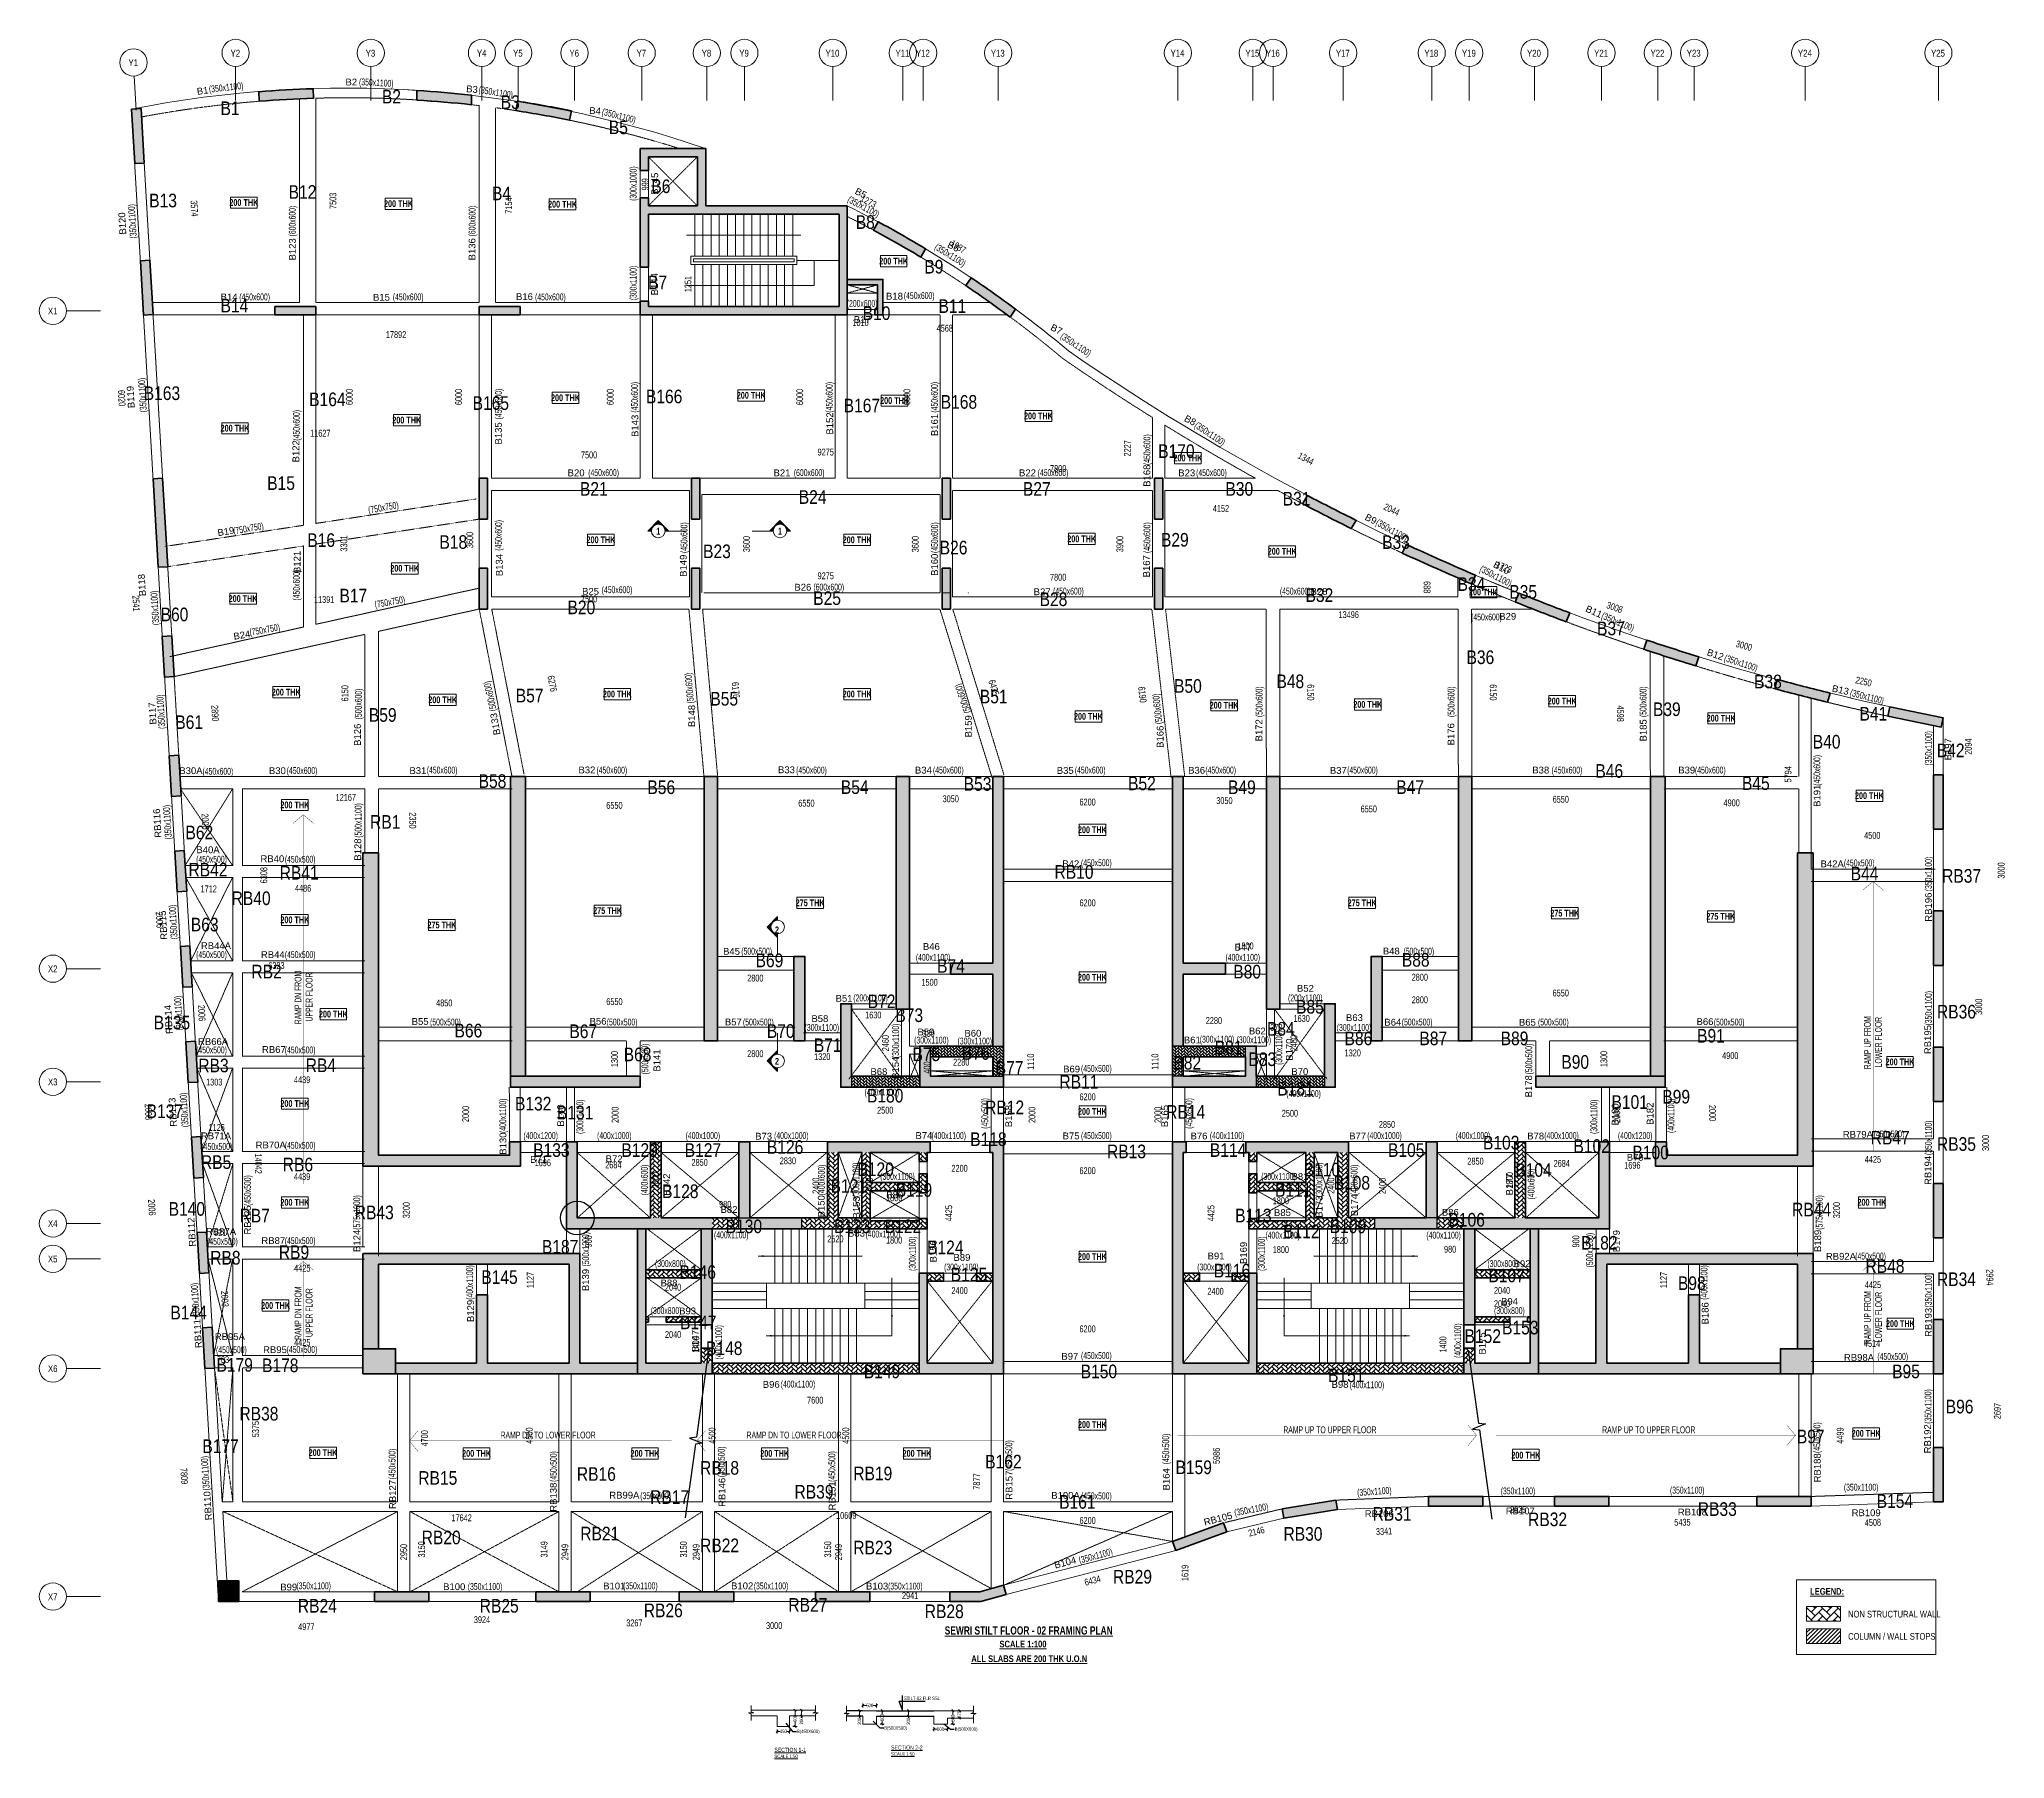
# Model space of a CAD drawing. Header units: millimetres. Extents: x -45 to 72125, y 621 to 63734.
import ezdxf
from ezdxf.enums import TextEntityAlignment as Align

# ---------------------------------------------------------------- set-up
doc = ezdxf.new("R2010")
doc.units = ezdxf.units.MM
doc.linetypes.add('Grid Line', pattern=[2222.5, 1270, -317.5, 317.5, -317.5])
doc.linetypes.add('HIDDEN', pattern=[0.375, 0.25, -0.125])
for name, color, linetype, lineweight in [('A-ANNO-DIMS', 8, 'Continuous', 15), ('A-DETL-MISC', 35, 'Continuous', 15), ('A-FLOR-IDEN', 11, 'Continuous', 9), ('A-GRIDS', 8, 'Continuous', 9), ('A-HIDD-ABVE', 8, 'HIDDEN', 20), ('G-ANNO-SYMB', 1, 'Continuous', 9), ('G-ANNO-TEXT', 231, 'Continuous', 9), ('S-BEAM', 7, 'Continuous', 18), ('S-BEAM-IDEN', 2, 'Continuous', 9), ('S-COL HATCH', 9, 'Continuous', 0), ('S-COLS', 5, 'Continuous', 35), ('S-GRIDS', 8, 'Continuous', 9), ('SEC TEXT', 50, 'Continuous', 5)]:
    doc.layers.add(name, color=color, linetype=linetype, lineweight=lineweight)
for name, color, linetype in [('Abhinav working', 6, 'Continuous'), ('Beam Nos', 7, 'Continuous'), ('changes', 7, 'Continuous'), ('dim', 8, 'Continuous'), ('SECTION LINE', 4, 'Continuous'), ('SUNK SLAB', 8, 'Continuous')]:
    doc.layers.add(name, color=color, linetype=linetype)
doc.styles.add('Arial Narrow', font='ARIALN.TTF', dxfattribs={"height": 400})
doc.styles.add('Dim.s & Anno.(Misc.)', font='ARIALN.TTF')
doc.styles.add('SC-BBS1', font='SansSerif')
doc.styles.add('sd', font='ARIALN.TTF')
doc.styles.add('SOBHA', font='swisscl.ttf')
doc.styles.add('Swis721 LtCn BT', font='swisscl.ttf', dxfattribs={"width": 0.9, "height": 233.355162})
doc.styles.add('Swis721 LtCn BT_2', font='swisscl.ttf', dxfattribs={"height": 244.992296})
doc.styles.add('Swis721 LtCn BT_B', font='', dxfattribs={"width": 0.9, "height": 246.918336})
doc.styles.get('Swis721 LtCn BT_B').set_extended_font_data('Swis721 LtCn BT', bold=True)
doc.dimstyles.new('A-GFC-100', dxfattribs={"dimscale": 100, "dimtxt": 1.75, "dimasz": 1.5, "dimexe": 1.5, "dimexo": 0, "dimgap": 1, "dimtad": 1, "dimdsep": 46, "dimtxsty": 'Dim.s & Anno.(Misc.)', "dimblk": 'ARCHTICK', "dimcen": 0, "dimdle": 1.5, "dimclrd": 256, "dimclre": 8, "dimclrt": 6, "dimazin": 2, "dimtfac": 1, "dimtix": 1, "dimtmove": 2, "dimatfit": 3, "dimfxl": 1, "dimtolj": 1, "dimlwd": -1, "dimlwe": 9, "dimarcsym": 0})
doc.dimstyles.new('S-50', dxfattribs={"dimscale": 50, "dimtxt": 2.5, "dimasz": 1.5, "dimexe": 1.5, "dimexo": 1.5, "dimgap": 0.1, "dimtad": 0, "dimdec": 0, "dimrnd": 0.0005, "dimzin": 0, "dimdsep": 46, "dimtxsty": 'SOBHA', "dimblk": 'OBLIQUE', "dimcen": 0.09, "dimclrd": 8, "dimclre": 8, "dimclrt": 6, "dimadec": 0, "dimazin": 0, "dimtfac": 1, "dimtdec": 0, "dimtofl": 0, "dimtmove": 0, "dimatfit": 3, "dimfxl": 1.5, "dimfxlon": 1, "dimtolj": 1, "dimtzin": 0, "dimlwd": -1, "dimlwe": -1, "dimarcsym": 0})
pattern_1 = [(45, (-31966103.18, 21022167.41), (0, 113.13708499), [240, -80]), (135, (-31966046.61, 21022223.98), (9e-15, 113.13708499), [240, -80])]
pattern_2 = [(45, (-31794446.85, 20735559.75), (0, 169.7056275), [360, -120]), (135, (-31794362, 20735644.6), (1e-14, 169.7056275), [360, -120])]
pattern_3 = [(45, (-31794446.85, 20683630.75), (0, 169.7056275), [360, -120]), (135, (-31794362, 20683715.6), (1e-14, 169.7056275), [360, -120])]
pattern_4 = [(45, (-31794446.854, 20735559.75), (0, 113.13708499), [240, -80]), (135, (-31794390.286, 20735616.32), (9e-15, 113.13708499), [240, -80])]

msp = doc.modelspace()

# ---------------------------------------------------------------- texts
at = {"layer": 'A-FLOR-IDEN', "color": 1, "char_height": 246.92, "width": 1155, "attachment_point": 2, "line_spacing_factor": 0.964267, "style": 'Swis721 LtCn BT_B'}
for s, insert in [('200 THK', (7465.8, 57867.3)), ('200 THK', (7465.8, 57867.3)), ('200 THK', (13144.3, 57826.3)), ('200 THK', (13144.3, 57826.3)), ('200 THK', (19168.3, 57805.3)), ('200 THK', (19168.3, 57805.3)), ('200 THK', (31327.8, 55716)), ('200 THK', (31327.8, 55716)), ('200 THK', (19276.3, 50699.5)), ('200 THK', (19276.3, 50699.5)), ('200 THK', (26096.8, 50791.6)), ('200 THK', (26096.8, 50791.6)), ('200 THK', (31360.8, 50598.5)), ('200 THK', (31360.8, 50598.5)), ('200 THK', (13448.3, 49880.5)), ('200 THK', (13448.3, 49880.5)), ('200 THK', (36643.3, 50034)), ('200 THK', (36643.3, 50034)), ('200 THK', (7140.8, 49583.5)), ('200 THK', (7140.8, 49583.5)), ('200 THK', (42132.8, 48488.5)), ('200 THK', (42132.8, 48488.5)), ('200 THK', (20578.8, 45487)), ('200 THK', (20578.8, 45487)), ('200 THK', (29987.3, 45487)), ('200 THK', (29987.3, 45487)), ('200 THK', (38232.3, 45522.5)), ('200 THK', (38232.3, 45522.5)), ('200 THK', (45594.8, 45065)), ('200 THK', (45594.8, 45065)), ('200 THK', (13373.8, 44440.5)), ('200 THK', (13373.8, 44440.5)), ('200 THK', (7438.1, 43329.1)), ('200 THK', (7438.1, 43329.1)), ('200 THK', (52983.2, 43570.9, 0)), ('200 THK', (52983.2, 43570.9, 0)), ('200 THK', (9021.8, 39894)), ('200 THK', (9021.8, 39894)), ('200 THK', (21179.8, 39827)), ('200 THK', (21179.8, 39827)), ('200 THK', (29987.3, 39827)), ('200 THK', (29987.3, 39827)), ('200 THK', (14768.8, 39614)), ('200 THK', (14768.8, 39614)), ('200 THK', (38478.3, 39004.5)), ('200 THK', (38478.3, 39004.5)), ('200 THK', (43461.3, 39413.5)), ('200 THK', (43461.3, 39413.5)), ('200 THK', (48737.3, 39444.5)), ('200 THK', (48737.3, 39444.5)), ('200 THK', (55874.8, 39566)), ('200 THK', (55874.8, 39566)), ('200 THK', (61713.8, 38937.5)), ('200 THK', (61713.8, 38937.5)), ('200 THK', (67156.8, 36095)), ('200 THK', (67156.8, 36095)), ('200 THK', (9339.4, 35755.9)), ('200 THK', (38624, 34842.8)), ('275 THK', (20822.7, 31877.4)), ('275 THK', (28260, 32161.2)), ('275 THK', (48530.3, 32161.2)), ('275 THK', (55971.3, 31781.8, 0)), ('200 THK', (9339.4, 31536.7)), ('275 THK', (14738.3, 31350.5, 0)), ('275 THK', (61699.5, 31664.8)), ('200 THK', (38624, 29428.5)), ('200 THK', (10751.9, 28076.7)), ('200 THK', (68280.9, 26323.4)), ('200 THK', (9339.4, 24794.8)), ('200 THK', (38624, 24502.7)), ('200 THK', (9339.4, 21168.5)), ('200 THK', (67250.4, 21168.5)), ('200 THK', (38624, 19175.3)), ('200 THK', (8629.9, 17380.5)), ('200 THK', (68293.4, 16716.5)), ('200 THK', (38624, 13009.9)), ('200 THK', (67037.7, 12686.1)), ('200 THK', (10375.1, 11979.3)), ('200 THK', (16012.9, 11950.5)), ('200 THK', (22196.2, 11950.5)), ('200 THK', (26958.7, 11950.5)), ('200 THK', (32183.7, 11950.5)), ('200 THK', (54540.8, 11886.4))]:
    msp.add_mtext(s, dxfattribs=dict(at, insert=insert))
at = {"layer": 'Abhinav working', "color": 2}
for s, height, style, p in [('B1', 500, 'Dim.s & Anno.(Misc.)', (6608.3, 60954.2)), ('B2', 500, 'Dim.s & Anno.(Misc.)', (12535.1, 61380.7, 0)), ('B3', 500, 'Dim.s & Anno.(Misc.)', (16898.9, 61177.3)), ('B5', 500, 'Dim.s & Anno.(Misc.)', (20868, 60253.5, 0)), ('B6', 500, 'Dim.s & Anno.(Misc.)', (22429, 58091.2)), ('B13', 500, 'Dim.s & Anno.(Misc.)', (3990, 57567.4)), ('B12', 500, 'Dim.s & Anno.(Misc.)', (9108.7, 57879.9)), ('B4', 500, 'Dim.s & Anno.(Misc.)', (16577, 57828.4)), ('B8', 500, 'Dim.s & Anno.(Misc.)', (29936.2, 56775.6)), ('B9', 500, 'Dim.s & Anno.(Misc.)', (32453.1, 55137.1)), ('B7', 500, 'Dim.s & Anno.(Misc.)', (22306.5, 54559.1, 0)), ('B14', 500, 'Dim.s & Anno.(Misc.)', (6609.4, 53709.7)), ('B11', 500, 'Dim.s & Anno.(Misc.)', (32974.3, 53689.2)), ('B10', 500, 'Dim.s & Anno.(Misc.)', (30190.5, 53432, 0)), ('4568', 250, 'SOBHA', (32906.1, 53005.4)), ('B163', 500, 'Dim.s & Anno.(Misc.)', (3789.6, 50494.6)), ('B164', 500, 'Dim.s & Anno.(Misc.)', (9863.8, 50268.8, 0)), ('B165', 500, 'Dim.s & Anno.(Misc.)', (15865.8, 50130.5, 0)), ('B166', 500, 'Dim.s & Anno.(Misc.)', (22230.1, 50373.9, 0)), ('B167', 500, 'Dim.s & Anno.(Misc.)', (29490.1, 50042.7)), ('B168', 500, 'Dim.s & Anno.(Misc.)', (33055.3, 50175.4)), ('B170', 500, 'Dim.s & Anno.(Misc.)', (41040.8, 48367.5, 0)), ('B15', 500, 'Dim.s & Anno.(Misc.)', (8322.3, 47194)), ('7800', 250, 'SOBHA', (37070, 47854.2)), ('B21', 500, 'Dim.s & Anno.(Misc.)', (19807.8, 46982, 0)), ('B24', 500, 'Dim.s & Anno.(Misc.)', (27842.7, 46682.5)), ('B27', 500, 'Dim.s & Anno.(Misc.)', (36074.3, 46982, 0)), ('B30', 500, 'Dim.s & Anno.(Misc.)', (43510.4, 46982, 0)), ('B31', 500, 'Dim.s & Anno.(Misc.)', (45614.8, 46621.7)), ('4152', 250, 'SOBHA', (43048.9, 46389.8)), ('B16', 500, 'Dim.s & Anno.(Misc.)', (9795.3, 45100.6)), ('B18', 500, 'Dim.s & Anno.(Misc.)', (14647.9, 45032, 0)), ('B29', 500, 'Dim.s & Anno.(Misc.)', (41143, 45113)), ('B33', 500, 'Dim.s & Anno.(Misc.)', (49264.5, 45027.8, 0)), ('B23', 500, 'Dim.s & Anno.(Misc.)', (24329.6, 44689.5)), ('B26', 500, 'Dim.s & Anno.(Misc.)', (33017.2, 44827.9, 0)), ('9275', 250, 'SOBHA', (28534.1, 43916.6)), ('7800', 250, 'SOBHA', (37070, 43863.2)), ('B17', 500, 'Dim.s & Anno.(Misc.)', (10977.2, 43064.6)), ('7500', 250, 'SOBHA', (19844.8, 43070.1)), ('B25', 500, 'Dim.s & Anno.(Misc.)', (28373.3, 42971.1)), ('B28', 500, 'Dim.s & Anno.(Misc.)', (36686.6, 42931.4)), ('B32', 500, 'Dim.s & Anno.(Misc.)', (46451.6, 43082, 0)), ('B34', 500, 'Dim.s & Anno.(Misc.)', (52032.2, 43485.9, 0)), ('B35', 500, 'Dim.s & Anno.(Misc.)', (53933.2, 43201.5)), ('B60', 500, 'Dim.s & Anno.(Misc.)', (4409.2, 42373.2, 0)), ('B20', 500, 'Dim.s & Anno.(Misc.)', (19350.2, 42632, 0)), ('B37', 500, 'Dim.s & Anno.(Misc.)', (57156.7, 41859.5)), ('B36', 500, 'Dim.s & Anno.(Misc.)', (52362.3, 40802.6)), ('B48', 500, 'Dim.s & Anno.(Misc.)', (45382.2, 39918.9)), ('B38', 500, 'Dim.s & Anno.(Misc.)', (62922.4, 39911.4, 0)), ('B57', 500, 'Dim.s & Anno.(Misc.)', (17450.7, 39396.4)), ('B55', 500, 'Dim.s & Anno.(Misc.)', (24595.6, 39278.1, 0)), ('B51', 500, 'Dim.s & Anno.(Misc.)', (34490.7, 39360.7, 0)), ('B50', 500, 'Dim.s & Anno.(Misc.)', (41624.1, 39747.4, 0)), ('B59', 500, 'Dim.s & Anno.(Misc.)', (12056.3, 38683.9)), ('B39', 500, 'Dim.s & Anno.(Misc.)', (59208.4, 38894.2)), ('B41', 500, 'Dim.s & Anno.(Misc.)', (66794.3, 38727.1)), ('B61', 500, 'Dim.s & Anno.(Misc.)', (4947.2, 38418.9, 0)), ('B40', 500, 'Dim.s & Anno.(Misc.)', (65077.6, 37700.5)), ('B42', 500, 'Dim.s & Anno.(Misc.)', (69631.5, 37382.5)), ('B46', 500, 'Dim.s & Anno.(Misc.)', (57094.5, 36628.3)), ('B58', 500, 'Dim.s & Anno.(Misc.)', (16086.3, 36255.4)), ('B56', 500, 'Dim.s & Anno.(Misc.)', (22284.2, 36032, 0)), ('B54', 500, 'Dim.s & Anno.(Misc.)', (29387, 36034.1, 0)), ('B53', 500, 'Dim.s & Anno.(Misc.)', (33898.1, 36152.5)), ('B52', 500, 'Dim.s & Anno.(Misc.)', (39934.5, 36172.7)), ('B49', 500, 'Dim.s & Anno.(Misc.)', (43604.9, 36032, 0)), ('B47', 500, 'Dim.s & Anno.(Misc.)', (49783.3, 36034.1, 0)), ('B45', 500, 'Dim.s & Anno.(Misc.)', (62476.8, 36179.2)), ('12167', 250, 'SOBHA', (10836.6, 35782.6)), ('6550', 250, 'SOBHA', (20775.4, 35488.8)), ('6550', 250, 'SOBHA', (27825.4, 35570)), ('6550', 250, 'SOBHA', (48475.4, 35359.1)), ('6550', 250, 'SOBHA', (55525.4, 35713.1)), ('4900', 250, 'SOBHA', (61801.6, 35583.6)), ('B62', 500, 'Dim.s & Anno.(Misc.)', (5320.9, 34369, 0)), ('RB1', 500, 'Dim.s & Anno.(Misc.)', (12100.9, 34757.6)), ('4500', 250, 'SOBHA', (66965.9, 34386.8)), ('RB42', 500, 'Dim.s & Anno.(Misc.)', (5432.4, 33005.1, 0)), ('RB41', 500, 'Dim.s & Anno.(Misc.)', (8780.8, 32888.4, 0)), ('RB10', 500, 'Dim.s & Anno.(Misc.)', (37233.8, 32920.4)), ('B44', 500, 'Dim.s & Anno.(Misc.)', (66470.2, 32860.2)), ('RB37', 500, 'Dim.s & Anno.(Misc.)', (69827.1, 32776.9)), ('1712', 250, 'SOBHA', (5877.1, 32424.3)), ('4486', 250, 'SOBHA', (9344.4, 32446.2)), ('RB40', 500, 'Dim.s & Anno.(Misc.)', (7016.8, 31954.7, 0)), ('6200', 250, 'SOBHA', (38150.4, 31911.5)), ('B63', 500, 'Dim.s & Anno.(Misc.)', (5518, 30990.2, 0)), ('1500', 250, 'SOBHA', (43947, 30329.1)), ('RB2', 500, 'Dim.s & Anno.(Misc.)', (7743.6, 29261.6, 0)), ('6323', 250, 'SOBHA', (8363.7, 29611)), ('B69', 500, 'Dim.s & Anno.(Misc.)', (26256.3, 29674.5)), ('B74', 500, 'Dim.s & Anno.(Misc.)', (32921.7, 29469.1)), ('B80', 500, 'Dim.s & Anno.(Misc.)', (43797.9, 29261.5, 0)), ('B88', 500, 'Dim.s & Anno.(Misc.)', (49987.4, 29694.1)), ('2800', 250, 'SOBHA', (25949.8, 29150.4)), ('1500', 250, 'SOBHA', (32347, 28994.3)), ('2800', 250, 'SOBHA', (50349.8, 29181.8)), ('4850', 250, 'SOBHA', (14526.5, 28236.7)), ('6550', 250, 'SOBHA', (20775.4, 28285.5)), ('B72', 500, 'Dim.s & Anno.(Misc.)', (30373.8, 28171.5, 0)), ('B73', 500, 'Dim.s & Anno.(Misc.)', (31388.8, 27662, 0)), ('B85', 500, 'Dim.s & Anno.(Misc.)', (46103.8, 27971.5, 0)), ('2800', 250, 'SOBHA', (50349.8, 28352.1)), ('6550', 250, 'SOBHA', (55525.4, 28601.4)), ('RB36', 500, 'Dim.s & Anno.(Misc.)', (69637.5, 27792.2, 0)), ('B135', 500, 'Dim.s & Anno.(Misc.)', (4157, 27391.9, 0)), ('B66', 500, 'Dim.s & Anno.(Misc.)', (15201.5, 27097.9)), ('B67', 500, 'Dim.s & Anno.(Misc.)', (19419, 27072.4)), ('B70', 500, 'Dim.s & Anno.(Misc.)', (26671.6, 27081.1)), ('1630', 250, 'SOBHA', (30282, 27794.5)), ('2280', 250, 'SOBHA', (42789.8, 27592)), ('B84', 500, 'Dim.s & Anno.(Misc.)', (45036.2, 27161.6)), ('370', 250, 'SOBHA', (45156.9, 27339.6)), ('1630', 250, 'SOBHA', (46012, 27666.8)), ('B68', 500, 'Dim.s & Anno.(Misc.)', (21412.4, 26221.7)), ('B71', 500, 'Dim.s & Anno.(Misc.)', (28395, 26562.4)), ('B75', 500, 'Dim.s & Anno.(Misc.)', (32019.9, 26227.7, 0)), ('330', 250, 'SOBHA', (32387.1, 27118.6)), ('B76', 500, 'Dim.s & Anno.(Misc.)', (33831.4, 26278.1)), ('B81', 500, 'Dim.s & Anno.(Misc.)', (43116.9, 26478.7)), ('B86', 500, 'Dim.s & Anno.(Misc.)', (47883.6, 26811.5, 0)), ('B87', 500, 'Dim.s & Anno.(Misc.)', (50633.1, 26811.5, 0)), ('B89', 500, 'Dim.s & Anno.(Misc.)', (53616.4, 26811.5, 0)), ('B91', 500, 'Dim.s & Anno.(Misc.)', (60828.9, 26907.6)), ('RB3', 500, 'Dim.s & Anno.(Misc.)', (5793.3, 25816.5, 0)), ('RB4', 500, 'Dim.s & Anno.(Misc.)', (9738, 25824.8, 0)), ('2800', 250, 'SOBHA', (25949.8, 26374)), ('1320', 250, 'SOBHA', (28407, 26264.9)), ('2280', 250, 'SOBHA', (33509.8, 26063.1)), ('B77', 500, 'Dim.s & Anno.(Misc.)', (35073.5, 25726.4)), ('B82', 500, 'Dim.s & Anno.(Misc.)', (41598.8, 25917.7)), ('B83', 500, 'Dim.s & Anno.(Misc.)', (44352.1, 26046.8)), ('1320', 250, 'SOBHA', (47887, 26403.7)), ('B90', 500, 'Dim.s & Anno.(Misc.)', (55845.1, 25947)), ('4900', 250, 'SOBHA', (61751.5, 26304.8)), ('1303', 250, 'SOBHA', (6080.8, 25332.5)), ('4439', 250, 'SOBHA', (9306.9, 25420.4)), ('RB11', 500, 'Dim.s & Anno.(Misc.)', (37413.7, 25212.6)), ('B181', 500, 'Dim.s & Anno.(Misc.)', (45418.3, 24964)), ('B137', 500, 'Dim.s & Anno.(Misc.)', (3894.8, 24138.2, 0)), ('B132', 500, 'Dim.s & Anno.(Misc.)', (17421.4, 24414.7, 0)), ('B131', 500, 'Dim.s & Anno.(Misc.)', (18962.2, 24084.7)), ('B180', 500, 'Dim.s & Anno.(Misc.)', (30346.7, 24708.1)), ('2500', 250, 'SOBHA', (30719.8, 24298.9)), ('RB12', 500, 'Dim.s & Anno.(Misc.)', (34687.1, 24277.5)), ('6200', 250, 'SOBHA', (38150.4, 24791.6)), ('RB14', 500, 'Dim.s & Anno.(Misc.)', (41337.1, 24111.5)), ('B101', 500, 'Dim.s & Anno.(Misc.)', (57686, 24475.1)), ('B99', 500, 'Dim.s & Anno.(Misc.)', (59553, 24670.8)), ('1126', 250, 'SOBHA', (6169.8, 23667.2)), ('2500', 250, 'SOBHA', (45579.8, 24186.6)), ('2850', 250, 'SOBHA', (49144.8, 23779.4)), ('B133', 500, 'Dim.s & Anno.(Misc.)', (18090.1, 22711.5, 0)), ('B129', 500, 'Dim.s & Anno.(Misc.)', (21329.3, 22711.5, 0)), ('B127', 500, 'Dim.s & Anno.(Misc.)', (23654.9, 22711.5, 0)), ('B126', 500, 'Dim.s & Anno.(Misc.)', (26671.9, 22823.7)), ('B118', 500, 'Dim.s & Anno.(Misc.)', (34138.5, 23111.5, 0)), ('RB13', 500, 'Dim.s & Anno.(Misc.)', (39160.7, 22661.5)), ('B114', 500, 'Dim.s & Anno.(Misc.)', (42938.8, 22711.5, 0)), ('B105', 500, 'Dim.s & Anno.(Misc.)', (49480.6, 22711.5, 0)), ('B103', 500, 'Dim.s & Anno.(Misc.)', (52966.4, 22983.7)), ('B102', 500, 'Dim.s & Anno.(Misc.)', (56289.1, 22857.5)), ('B100', 500, 'Dim.s & Anno.(Misc.)', (58456.3, 22622.7)), ('RB47', 500, 'Dim.s & Anno.(Misc.)', (67205.4, 23167.2)), ('RB35', 500, 'Dim.s & Anno.(Misc.)', (69637.5, 22934, 0)), ('RB5', 500, 'Dim.s & Anno.(Misc.)', (5888.3, 22268.8, 0)), ('RB6', 500, 'Dim.s & Anno.(Misc.)', (8893.1, 22180.1, 0)), ('1696', 250, 'SOBHA', (18144.9, 22370.9)), ('2684', 250, 'SOBHA', (20736.5, 22291.6)), ('2850', 250, 'SOBHA', (23904.8, 22385.7)), ('2830', 250, 'SOBHA', (27144.8, 22444.1)), ('B120', 500, 'Dim.s & Anno.(Misc.)', (29997, 22006.5)), ('2200', 250, 'SOBHA', (33449.8, 22167.2)), ('B110', 500, 'Dim.s & Anno.(Misc.)', (46386.5, 21992.3)), ('2850', 250, 'SOBHA', (52394.8, 22428.5)), ('B104', 500, 'Dim.s & Anno.(Misc.)', (54154.4, 21979.3)), ('2684', 250, 'SOBHA', (55560.8, 22347.9)), ('4425', 250, 'SOBHA', (66989.6, 22497.7)), ('4439', 250, 'SOBHA', (9306.9, 21863.5)), ('B128', 500, 'Dim.s & Anno.(Misc.)', (22824.3, 21200.9)), ('B121', 500, 'Dim.s & Anno.(Misc.)', (29010.4, 21392.4)), ('B119', 500, 'Dim.s & Anno.(Misc.)', (31404.1, 21247)), ('6200', 250, 'SOBHA', (38150.4, 22080)), ('B111', 500, 'Dim.s & Anno.(Misc.)', (45329, 21248.8)), ('B108', 500, 'Dim.s & Anno.(Misc.)', (47483.1, 21509.7)), ('B140', 500, 'Dim.s & Anno.(Misc.)', (4703.9, 20551.7, 0)), ('RB43', 500, 'Dim.s & Anno.(Misc.)', (11537.7, 20422.7, 0)), ('980', 250, 'SOBHA', (24918.7, 20845.2)), ('1800', 250, 'SOBHA', (31047, 21085.1)), ('1800', 250, 'SOBHA', (45247, 20975.4)), ('RB44', 500, 'Dim.s & Anno.(Misc.)', (64318.6, 20529)), ('RB7', 500, 'Dim.s & Anno.(Misc.)', (7308.2, 20305, 0)), ('B130', 500, 'Dim.s & Anno.(Misc.)', (25159.4, 19911.5, 0)), ('B123', 500, 'Dim.s & Anno.(Misc.)', (29138.8, 19911.5, 0)), ('B122', 500, 'Dim.s & Anno.(Misc.)', (31000.3, 19911.5, 0)), ('B113', 500, 'Dim.s & Anno.(Misc.)', (43866.8, 20309.6)), ('B112', 500, 'Dim.s & Anno.(Misc.)', (45629.3, 19722.6)), ('B109', 500, 'Dim.s & Anno.(Misc.)', (47338.8, 19911.5, 0)), ('B106', 500, 'Dim.s & Anno.(Misc.)', (51700, 20153)), ('921', 250, 'SOBHA', (6376.2, 19808.7)), ('B187', 500, 'Dim.s & Anno.(Misc.)', (18411.2, 19160.7, 0)), ('2520', 250, 'SOBHA', (28889.8, 19575.4)), ('1800', 250, 'SOBHA', (31047, 19530.1)), ('B124', 500, 'Dim.s & Anno.(Misc.)', (32554.4, 19137.7)), ('2520', 250, 'SOBHA', (47409.8, 19512.1)), ('B182', 500, 'Dim.s & Anno.(Misc.)', (56571.2, 19307.7, 0)), ('RB8', 500, 'Dim.s & Anno.(Misc.)', (6230.4, 18758, 0)), ('RB9', 500, 'Dim.s & Anno.(Misc.)', (8748.8, 18965.2, 0)), ('B116', 500, 'Dim.s & Anno.(Misc.)', (43081.6, 18286.3, 0)), ('1800', 250, 'SOBHA', (45247, 19184)), ('RB48', 500, 'Dim.s & Anno.(Misc.)', (67013.3, 18451.7, 0)), ('4425', 250, 'SOBHA', (9314.4, 18499.7)), ('B145', 500, 'Dim.s & Anno.(Misc.)', (16184.5, 18047.8, 0)), ('2040', 250, 'SOBHA', (22929.8, 17803.4)), ('B146', 500, 'Dim.s & Anno.(Misc.)', (23463.4, 18233.8)), ('B125', 500, 'Dim.s & Anno.(Misc.)', (33422.6, 18143.9)), ('B107', 500, 'Dim.s & Anno.(Misc.)', (53167.1, 18111.5, 0)), ('B98', 500, 'Dim.s & Anno.(Misc.)', (60124.9, 17826.5)), ('4425', 250, 'SOBHA', (66989.6, 17895.8)), ('RB34', 500, 'Dim.s & Anno.(Misc.)', (69637.5, 17970.8, 0)), ('2040', 250, 'SOBHA', (53369.8, 17686.9)), ('2040', 250, 'SOBHA', (53369.8, 17197.4)), ('B144', 500, 'Dim.s & Anno.(Misc.)', (4769.2, 16746.6, 0)), ('B147', 500, 'Dim.s & Anno.(Misc.)', (23483.2, 16386.3, 0)), ('B153', 500, 'Dim.s & Anno.(Misc.)', (53668.2, 16195.5)), ('4425', 250, 'SOBHA', (9314.4, 15774.8)), ('B148', 500, 'Dim.s & Anno.(Misc.)', (24438.8, 15438.6, 0)), ('6200', 250, 'SOBHA', (38150.4, 16272.3)), ('B152', 500, 'Dim.s & Anno.(Misc.)', (52290.2, 15882.5)), ('4514', 250, 'SOBHA', (66957.6, 15738.5)), ('703', 250, 'SOBHA', (6475.8, 15144.1)), ('B179', 500, 'Dim.s & Anno.(Misc.)', (6461.3, 14828.1, 0)), ('B178', 500, 'Dim.s & Anno.(Misc.)', (8133.1, 14811.5, 0)), ('B149', 500, 'Dim.s & Anno.(Misc.)', (30230.1, 14586.3, 0)), ('B150', 500, 'Dim.s & Anno.(Misc.)', (38196.1, 14586.3, 0)), ('B151', 500, 'Dim.s & Anno.(Misc.)', (47279.3, 14443.1)), ('B95', 500, 'Dim.s & Anno.(Misc.)', (67992.6, 14586.3)), ('7600', 250, 'SOBHA', (28149.2, 13655.6)), ('B96', 500, 'Dim.s & Anno.(Misc.)', (69959.5, 13296.3)), ('RB38', 500, 'Dim.s & Anno.(Misc.)', (7303.7, 13036.4, 0)), ('B177', 500, 'Dim.s & Anno.(Misc.)', (5940.6, 11840.3, 0)), ('B97', 500, 'Dim.s & Anno.(Misc.)', (64492.1, 12197)), ('RB18', 500, 'Dim.s & Anno.(Misc.)', (24217.4, 11046.6, 0)), ('B162', 500, 'Dim.s & Anno.(Misc.)', (34688.8, 11273.5, 0)), ('B159', 500, 'Dim.s & Anno.(Misc.)', (41676.7, 11067.3)), ('RB15', 500, 'Dim.s & Anno.(Misc.)', (13871.5, 10676.6, 0)), ('RB16', 500, 'Dim.s & Anno.(Misc.)', (19694.7, 10820.4, 0)), ('RB19', 500, 'Dim.s & Anno.(Misc.)', (29844.7, 10840.7, 0)), ('RB17', 500, 'Dim.s & Anno.(Misc.)', (22384.2, 9974.5, 0)), ('RB39', 500, 'Dim.s & Anno.(Misc.)', (27685.5, 10166.7)), ('B161', 500, 'Dim.s & Anno.(Misc.)', (37403.8, 9797.6, 0)), ('B154', 500, 'Dim.s & Anno.(Misc.)', (67424.9, 9826.7, 0)), ('17642', 250, 'SOBHA', (15089.1, 9337.3)), ('10609', 250, 'SOBHA', (29214.2, 9424.1)), ('6200', 250, 'SOBHA', (38150.4, 9240.3)), ('RB31', 500, 'Dim.s & Anno.(Misc.)', (48914.1, 9356.6)), ('2625', 250, 'SOBHA', (53963, 9636.1)), ('RB32', 500, 'Dim.s & Anno.(Misc.)', (54623.8, 9156.4)), ('5435', 250, 'SOBHA', (59993.2, 9174.9)), ('RB33', 500, 'Dim.s & Anno.(Misc.)', (60856.6, 9532.2)), ('RB20', 500, 'Dim.s & Anno.(Misc.)', (13995.3, 8491.1, 0)), ('RB21', 500, 'Dim.s & Anno.(Misc.)', (19818.5, 8634.9, 0)), ('RB22', 500, 'Dim.s & Anno.(Misc.)', (24217.4, 8201.4, 0)), ('RB30', 500, 'Dim.s & Anno.(Misc.)', (45641.9, 8622.6)), ('RB23', 500, 'Dim.s & Anno.(Misc.)', (29844.7, 8119.2, 0)), ('RB29', 500, 'Dim.s & Anno.(Misc.)', (39380.9, 7048.9)), ('RB27', 500, 'Dim.s & Anno.(Misc.)', (27460.6, 6014.6)), ('2941', 250, 'SOBHA', (31633.6, 6482.5)), ('RB24', 500, 'Dim.s & Anno.(Misc.)', (9447.8, 5981.9)), ('3924', 250, 'SOBHA', (15911, 5599.3)), ('RB25', 500, 'Dim.s & Anno.(Misc.)', (16125.8, 5981.9)), ('RB26', 500, 'Dim.s & Anno.(Misc.)', (22151.6, 5814.5)), ('RB28', 500, 'Dim.s & Anno.(Misc.)', (32469.2, 5781.1)), ('4977', 250, 'SOBHA', (9464.1, 5342)), ('3267', 250, 'SOBHA', (21508.7, 5480.9)), ('3000', 250, 'SOBHA', (26640.9, 5381))]:
    msp.add_text(s, height=height, dxfattribs=dict(at, style=style)).set_placement(p)
at = {"layer": 'Abhinav working', "color": 2, "style": 'SOBHA'}
for s, rotation, p in [('999', 90, (22327.6, 58185.8)), ('3574', 273.332224, (5506.1, 57818.6)), ('7503', 90, (10861.4, 57506.9)), ('7154', 90, (17315.5, 57331.7)), ('1273', 332.665947, (30081.2, 57809.7)), ('1987', 327.598951, (33378.9, 56177.1)), ('1251', 90, (23899.9, 54451.6)), ('1010', 0.066358, (29812.7, 53209.2)), ('17892', 0.003746, (12683.5, 52772.4)), ('6020', 273.334978, (2839.6, 50853.4)), ('6000', 90, (11463.7, 50308.1)), ('6000', 90, (15477.2, 50306.9)), ('6000', 90, (21045.6, 50306.9)), ('6000', 90, (28002.5, 50306.9)), ('6000', 90, (31938.4, 50306.9)), ('11627', 0.005764, (9902, 49150.7)), ('7500', 359.991064, (19844.9, 48355.3)), ('9275', 359.992774, (28534.2, 48459.1)), ('2227', 90, (40034, 48422.4)), ('1344', 331.864672, (46142.9, 48372.4)), ('2044', 334.370169, (49293, 46488.7)), ('3301', 90, (11262.9, 44929.7)), ('3600', 90, (15888.9, 45056.6)), ('3600', 90, (26047, 44906.6)), ('3600', 90, (32246.9, 44906.6)), ('3900', 90, (39758.7, 44906.6)), ('1723', 337.538465, (53408.5, 44364.1)), ('2541', 273.349965, (3371.4, 43318.7)), ('688', 270.115338, (50789.3, 43846.2)), ('11391', 0.005883, (10041.5, 43045.3)), ('13496', 359.995034, (47664.4, 42490.1)), ('3008', 340.579117, (57478.5, 42864.4)), ('3000', 343.97252, (62233.3, 41440)), ('6150', 90, (11301.8, 39432)), ('6276', 281.449625, (18612.1, 40353.3)), ('6176', 275.138457, (25381.2, 40131.7)), ('6435', 287.129501, (34799.7, 40182.5)), ('6190', 276.530468, (40303.4, 39962.4)), ('6150', 270.069164, (46517.5, 40059.6)), ('6150', 270.115467, (53219.7, 40059.8)), ('2250', 347.095178, (66627.9, 40104.7)), ('2890', 273.347381, (6268.7, 39288.1)), ('4598', 270.115353, (57892.4, 39278.9)), ('2094', 90, (70916.2, 37471.6)), ('5794', 89.504742, (64292.3, 36454.2)), ('3050', 359.999861, (33125.1, 35730.6)), ('6200', 0.000139, (38150.4, 35612.4)), ('3050', 0.000139, (43175.1, 35663.3)), ('2006', 273.326928, (5912, 35312.4)), ('2350', 270.000064, (13541.3, 35359)), ('6308', 90, (8323.8, 32753.3)), ('3000', 90, (72121.9, 32925.9)), ('2006', 273.339, (4228.8, 31702.4)), ('2006', 273.339, (5777.4, 28280.9)), ('3000', 90, (71297.2, 27925.9)), ('2460', 90, (31153.3, 26586.4)), ('2460', 90, (46150.1, 26586.4)), ('1300', 90, (21203, 26003.6)), ('400', 90, (32682.8, 25766.4)), ('1110', 90, (36483.2, 25908.6)), ('1110', 90, (41046.4, 25908.6)), ('1300', 90, (57531.7, 26003.6)), ('2008', 273.339, (3823.1, 24653.5)), ('2000', 88.854228, (15728.5, 23986.6)), ('2000', 271.145738, (61265.5, 24615.7)), ('2000', 90, (21224.7, 23956.4)), ('2000', 90, (36532.5, 23956.4)), ('2000', 90, (41153.5, 23956.4)), ('2000', 90, (58005.4, 23956.4)), ('3000', 90, (71549.2, 22925.9)), ('14042', 270.058591, (7874.7, 22836.3)), ('1696', 0.715373, (58156.5, 22273)), ('2800', 90, (22701.2, 21556.4)), ('2400', 90, (28598.4, 21356.4)), ('2400', 90, (30562.4, 21356.4)), ('2400', 90, (47509, 21356.4)), ('2400', 89.522546, (49398.7, 21345.1)), ('2800', 90, (54069.5, 21556.4)), ('2006', 273.339, (3947.2, 21147.7)), ('3200', 90, (13555, 20456.6)), ('3200', 90, (66077.2, 20456.6)), ('4425', 90, (33473.9, 20345.8)), ('4425', 90, (43105.5, 20345.8)), ('900', 90, (20243.4, 19385.3)), ('900', 90, (56503.2, 19385.3)), ('980', 360, (51538.7, 19196.7)), ('1127', 90, (18105, 17891.1)), ('1127', 90, (59724, 17891.1)), ('2994', 271.034419, (71451.6, 18587)), ('2003', 273.326913, (6626.7, 17793.5)), ('2400', 359.99982, (33449.8, 17679.9)), ('2400', 0.000205, (42849.8, 17652.9)), ('2040', 0.000293, (22929.8, 16067.9)), ('1400', 90, (24185.6, 15528.5)), ('1400', 90, (51622.2, 15528.5)), ('2697', 90, (71979.5, 13085.1)), ('5375', 90, (8023.3, 12419.3)), ('4700', 90, (14225.3, 12082.9)), ('4500', 90, (18071.5, 12182.9)), ('4500', 90, (24786.1, 12182.9)), ('4500', 90, (29692.4, 12182.9)), ('4499', 89.980449, (66208.6, 12183)), ('5986', 90, (43303.2, 11438.3)), ('7809', 273.656424, (5131.9, 11283.7)), ('7877', 89.63629, (34499, 10496.2)), ('4508', 1.947674, (66992.2, 9158.5)), ('2146', 13.431596, (44386.5, 8771)), ('3341', 2.256811, (49042.7, 8830.7)), ('2950', 90, (13461.7, 7906.2)), ('3150', 90, (14119.2, 8006.4)), ('3149', 90, (18615.4, 8007)), ('2949', 90, (19382, 7906.8)), ('3150', 90, (23735.9, 8006.4)), ('2949', 90, (24198.4, 7906.8)), ('3150', 90, (29030.3, 8006.4)), ('2949', 90, (29427.1, 7906.8)), ('6434', 14.57455, (38372.8, 6964.9)), ('1619', 90, (42151.2, 7140.9))]:
    msp.add_text(s, height=250, rotation=rotation, dxfattribs=at).set_placement(p)
at = {"layer": 'Beam Nos', "color": 3, "style": 'SC-BBS1'}
for s, p in [('B2', (11410.9, 61964.3, 0)), ('B14', (6922.9, 54077.8, 0)), ('B15', (12519.4, 54065.3, 0)), ('B16', (17770.9, 54089.8, 0)), ('B18', (31358.4, 54104.8, 0)), ('B17', (30173.4, 53248.3, 0)), ('B20', (19667.5, 47621)), ('B21', (27227.5, 47621)), ('B22', (36242, 47621)), ('B23', (42090.4, 47619.6)), ('B25', (20197, 43271)), ('B26', (27993.5, 43422.5)), ('B27', (36780.5, 43254.1)), ('B28', (46946.3, 43265.8)), ('B29', (53877.1, 42354.2)), ('B30A', (5523.4, 36687.3)), ('B30', (8696.6, 36687.3)), ('B31', (13857.4, 36692)), ('B32', (20064.2, 36715.5)), ('B33', (27391, 36720.7)), ('B34', (32419.3, 36707.3)), ('B35', (37627.2, 36694.8)), ('B36', (42451.8, 36702.7)), ('B37', (47656.3, 36698.9)), ('B38', (55089.3, 36710.1)), ('B39', (60449.3, 36710.1)), ('B40A', (6150.4, 33783.6)), ('RB40', (8512.5, 33454.7)), ('B42', (37832.3, 33271)), ('B42A', (65791.1, 33268.1)), ('RB44A', (6441.1, 30263.2)), ('B45', (25373.5, 30056.4)), ('B46', (32712.5, 30233.9)), ('B47', (44162, 30208.9)), ('B48', (49601, 30067.4)), ('RB44', (8528.2, 29935.7)), ('B52', (46447.8, 28697.3)), ('B51', (29505, 28330.9)), ('B55', (13939.8, 27480.7)), ('B56', (20471.4, 27489.2)), ('B57', (25440.8, 27466.1, 0)), ('B58', (28618.1, 27586.2)), ('B59', (32511.8, 27096.5)), ('B62', (44680.5, 27133.8)), ('B63', (48247.8, 27623)), ('B64', (49657.7, 27455.3)), ('B65', (54597.9, 27453.8)), ('B66', (61119.8, 27475.6, 0)), ('RB66A', (6336.2, 26743.9)), ('RB67', (8568.6, 26452.8)), ('B60', (34235.9, 27050, 0)), ('B61', (42295.1, 26801.3)), ('B69', (37861.8, 25736.9)), ('B68', (30785.3, 25641.9)), ('B70', (46241.8, 25641.9)), ('RB71A', (6442.6, 23283.1)), ('RB70A', (8450.8, 22946.6)), ('B73', (26552.5, 23271)), ('B74', (32439, 23295.2)), ('B75', (37843.5, 23281.9)), ('B76', (42539, 23278.4)), ('B77', (48364, 23278.4)), ('B78', (54903, 23278.4)), ('RB79A', (66734.1, 23338.6)), ('B71', (18287.9, 22417.6)), ('B72', (21062.9, 22440.1)), ('B79', (58557.5, 22495)), ('B81', (46248.1, 21792.1)), ('B80', (31367.5, 21116.1)), ('B82', (25280.7, 20580.8)), ('B85', (45603.5, 20467.1)), ('B86', (51768.1, 20476.6)), ('RB87A', (6626.2, 19775.2, 0)), ('RB87', (8546.3, 19439.1)), ('B83', (29962.1, 19710.7)), ('B89', (33834.8, 18819.8)), ('B91', (43165.8, 18874.7, 0)), ('B92', (54404.4, 18589.6, 0)), ('RB92A', (66111.1, 18862.6)), ('B88', (23078.4, 17882.1)), ('B94', (53943.4, 17205.9, 0)), ('B93', (23761.3, 16856.3, 0)), ('RB95A', (6952.2, 15913.4, 0)), ('RB95', (8608.6, 15434.2, 0)), ('B97', (37797.1, 15193, 0)), ('RB98A', (66774.9, 15150.9, 0)), ('B96', (26831.6, 14158.4, 0)), ('B98', (47718.7, 14157.2, 0)), ('RB99A', (21437.2, 10093.6, 0)), ('B100A', (37639.5, 10084.7, 0)), ('B99', (9113.6, 6721.1, 0)), ('B100', (15191.1, 6733.6, 0)), ('B101', (21067.9, 6760.6, 0)), ('B102', (25765, 6765.4, 0)), ('B103', (30719.9, 6755.1, 0))]:
    msp.add_text(s, height=250, dxfattribs=at).set_placement(p, align=Align.BOTTOM_CENTER)
for s, rotation, p in [('B1', 7.549164, (5977.2, 61648.7)), ('B3', 355.133948, (15828.6, 61706, 0)), ('B4', 355.133948, (20345.8, 60910.9, 0)), ('B145', 90, (22756.4, 58431.4, 0)), ('B5', 332.64829, (30032.5, 57910.9, 0)), ('B123', 90, (9447.4, 56024.4)), ('B136', 90, (16044.9, 56026.7, 0)), ('B6', 332.64829, (33431, 55953.6)), ('B144', 90, (22746.6, 54745.8)), ('B7', 332.64829, (37215.2, 52915.1, 0)), ('B143', 90, (22026.9, 49546.3)), ('B152', 90, (29182.5, 49633.2, 0)), ('B161', 90, (33028.8, 49577.7, 0)), ('B8', 332.64829, (42126.1, 49571.6, 0)), ('B135', 90, (17012.6, 49267.6, 0)), ('B122', 90, (9576.4, 48613.2)), ('B168', 90, (40825.6, 47716.1, 0)), ('B9', 332.64829, (48760.1, 45949.5, 0)), ('B19', 9.458343, (6839.7, 45470.9, 0)), ('B121', 90, (9622.7, 44550.3)), ('B134', 90, (17044.2, 44435, 0)), ('B149', 90, (23802.2, 44410.9, 0)), ('B160', 90, (33028.8, 44446.1, 0)), ('B167', 90, (40811.1, 44391.9, 0)), ('B10', 331.961303, (53556.6, 44161.6)), ('B11', 335.988913, (56961.1, 42546.5)), ('B24', 9.458343, (7426.5, 41668.7)), ('B12', 341.267559, (61437.9, 40961.9)), ('B13', 347.635051, (66053.5, 39656.6, 0)), ('B133', 99.963771, (16895.9, 38632.2, 0)), ('B148', 90, (24112.3, 38894.5, 0)), ('B126', 90, (11838.6, 38205.6)), ('B159', 90, (34271.2, 38515, 0)), ('B166', 90, (41312.9, 38132.3, 0)), ('B172', 90, (44939.4, 38370.5)), ('B176', 90, (51992.4, 38224.5, 0)), ('B185', 90, (59051.7, 38367.4)), ('B191', 90, (65433.1, 35967.4, 0)), ('B128', 90, (11850.5, 33992.2)), ('B170', 90, (46056.1, 26649.2)), ('B141', 90, (22832.8, 26250.5)), ('B154', 90, (31594.2, 25985.7, 0)), ('B178', 90, (54843.9, 25303.6)), ('B140', 90, (19297.5, 24229.7)), ('B158', 90, (35751.6, 24208.8, 0)), ('B165', 90, (41480.8, 24208.6, 0)), ('B180', 90, (58021, 24272.2)), ('B182', 90, (59306.4, 24295.4)), ('B130', 90, (17180.1, 23198.1, 0)), ('B142', 90, (23189.1, 21692.8)), ('B177', 90, (54138.9, 21705.6)), ('B150', 90, (28868.1, 20897.6)), ('B153', 90, (30160.8, 20855.7, 0)), ('B173', 90, (47149.9, 20886.8)), ('B174', 90, (48448.4, 20941.5)), ('RB125', 90, (7801, 20395.5)), ('B124', 90, (11815, 19629.7)), ('B156', 90, (32981.6, 19245.7, 0)), ('B169', 90, (44374.8, 19186.1, 0)), ('B179', 90, (58068, 19619.5)), ('B189', 90, (65460.9, 19628.5, 0)), ('B139', 90, (20215.2, 18192.1)), ('B129', 90, (15990.6, 17055.7, 0)), ('B186', 90, (61324.6, 16968.1, 0)), ('B147', 90, (24242.2, 15949.3, 0)), ('B175', 90, (53140.5, 15862.2)), ('RB188', 90, (65442.5, 11296.3, 0)), ('RB127', 90, (13126.6, 10319.7)), ('RB146', 90, (25222.6, 10396, 0)), ('RB157', 90, (35766.2, 10659.1, 0)), ('B164', 90, (41537.2, 10876.7, 0)), ('RB138', 90, (19032.5, 10218.5)), ('RB151', 90, (29269.3, 10267.3, 0))]:
    msp.add_text(s, height=250, rotation=rotation, dxfattribs=at).set_placement(p, align=Align.BOTTOM_CENTER)
at = {"layer": 'Beam Nos', "style": 'SC-BBS1'}
for s, rotation, p in [('B120', 93.339, (3202.1, 56985.6, 0)), ('B119', 93.339, (3510.1, 50614.1, 0)), ('B118', 93.339, (3921.6, 43711.6, 0)), ('B117', 93.339, (4310.6, 38999.6, 0)), ('B197', 90, (70243.6, 37675.2, 0)), ('RB116', 93.339, (4486.6, 34971.6, 0)), ('RB196', 90, (69525.5, 31878.1, 0)), ('RB115', 93.339, (4703.1, 31228.6, 0)), ('RB114', 93.339, (4899.1, 27767.6, 0)), ('RB195', 90, (69499.9, 27016.6, 0)), ('RB113', 93.339, (5055.6, 24365.1, 0)), ('RB194', 90, (69507, 22215.4, 0)), ('RB112', 93.339, (5752.1, 19962.6, 0)), ('RB111', 93.339, (5969.4, 16238.6, 0)), ('RB193', 90, (69521.4, 16636.8, 0)), ('RB192', 90, (69491.6, 12363.2, 0)), ('RB110', 93.339, (6338.2, 9917.1, 0)), ('RB105', 14.57455, (43288.5, 9233.9, 0)), ('B104', 14.57455, (37675, 7626.9, 0))]:
    msp.add_text(s, height=250, rotation=rotation, dxfattribs=at).set_placement(p, align=Align.BOTTOM_CENTER)
for s, p in [('RB106', (49159.6, 9414.2, 0)), ('RB107', (54337.6, 9516.2, 0)), ('RB108', (60656.1, 9474.2, 0)), ('RB109', (67037.6, 9448.2, 0))]:
    msp.add_text(s, height=250, dxfattribs=at).set_placement(p, align=Align.BOTTOM_CENTER)
at = {"layer": 'dim', "color": 6, "char_height": 125, "attachment_point": 1, "style": 'SOBHA'}
for s, insert in [('\\A1;STILT-02 FLR SSL', (31702.4, 2899.4, 0)), ('\\A1; B(450X600) ', (27729.5, 1684.9)), ('\\A1; B(500X500) ', (30936.3, 1811.6, 0)), ('\\A1; B(500X600) ', (33528.3, 1770.3, 0))]:
    msp.add_mtext(s, dxfattribs=dict(at, insert=insert))
at = {"layer": 'G-ANNO-SYMB', "color": 5, "char_height": 246.9, "width": 330, "line_spacing_factor": 0.964267, "style": 'Swis721 LtCn BT_B'}
for s, insert, attachment_point in [('1', (22682.9, 45802.4), 2), ('1', (27154.3, 45802.4), 2), ('2', (27040.3, 30919.5), 8), ('2', (27040.8, 26096.9), 8)]:
    msp.add_mtext(s, dxfattribs=dict(at, insert=insert, attachment_point=attachment_point))
at = {"layer": 'G-ANNO-TEXT', "color": 7, "char_height": 244.992, "attachment_point": 1, "line_spacing_factor": 0.971848, "style": 'Swis721 LtCn BT_2'}
for s, insert, width in [('\\fSwis721 LtCn BT|b1|i0|c0|p34|;\\LLEGEND:', (64980.3, 6884.5), 1299), ('NON STRUCTURAL WALL', (66376.2, 6049.1), 3845.238), ('COLUMN / WALL STOPS', (66376.2, 5232.7), 3845.238)]:
    msp.add_mtext(s, dxfattribs=dict(at, insert=insert, width=width))
at = {"layer": 'G-ANNO-TEXT', "color": 6, "insert": (33202.4, 5478.6), "char_height": 300, "width": 6923.66, "attachment_point": 1, "line_spacing_factor": 0.971848, "style": 'Swis721 LtCn BT_2'}
msp.add_mtext('{\\fSwis721 LtCn BT|b1|i0|c0|p34;\\LSEWRI STILT FLOOR - 02 FRAMING PLAN }', dxfattribs=at)
at = {"layer": 'G-ANNO-TEXT', "color": 1, "char_height": 244.992, "attachment_point": 1, "line_spacing_factor": 0.971848, "style": 'Swis721 LtCn BT_2'}
for s, insert, width in [('{\\fSwis721 LtCn BT|b1|i0|c0|p34;\\LALL SLABS ARE 200 THK U.O.N}', (34179.3, 4412.6), 3728.693), ('{\\fSwis721 LtCn BT|b1|i0|c0|p34;\\LSCALE 1:100}', (35213.6, 4951), 1551.037)]:
    msp.add_mtext(s, dxfattribs=dict(at, insert=insert, width=width))
at = {"layer": 'S-BEAM-IDEN', "style": 'Swis721 LtCn BT', "width": 0.8}
for s, rotation, p in [('(350x1100)', 6.479048, (6199, 61775.4)), ('(350x1100)', 356.840561, (11691.6, 62055.8)), ('(350x1100)', 350.685393, (16071.5, 61770.6)), ('(350x1100)', 345.05471, (20594.5, 60972.8)), ('(300x1000)', 90, (21886.7, 57804.7, 0)), ('(350x1100)', 331.79745, (29605.7, 57778)), ('(350x1100)', 93.604421, (3533.8, 56428.3, 0)), ('(600x600)', 90, (9370, 56498.4)), ('(600x600)', 90, (15972.4, 56498.4, 0)), ('(350x1100)', 327.983375, (32803, 56046)), ('(300x1100)', 90, (21886.7, 54156.9, 0)), ('(450x600)', 360, (7299.3, 54153.5)), ('(450x600)', 360, (12936.9, 54153.5)), ('(450x600)', 360, (18159.4, 54153.5)), ('(200x600)', 360, (29606.5, 53916.3, 0)), ('(450x600)', 360, (31701.5, 54201.7, 0)), ('(350x1100)', 326.357118, (37421.2, 52773.8)), ('(350x1100)', 93.604421, (3906, 50048.6, 0)), ('(450x600)', 90, (16939.1, 49783.8)), ('(450x600)', 90, (21937, 50030.9, 0)), ('(450x600)', 90, (29087, 50030.9, 0)), ('(450x600)', 90, (32947.6, 50030.9, 0)), ('(450x600)', 90, (9520.4, 49002.7, 0)), ('(350x1100)', 326.357118, (42350.1, 49505.1)), ('(450x600)', 90, (40754.6, 48107.5, 0)), ('(450x600)', 360, (20113.7, 47703.5)), ('(600x600)', 360, (27661.8, 47703.5)), ('(450x600)', 360, (36615.4, 47703.5)), ('(450x600)', 360, (42433.5, 47703.5)), ('(750x750)', 10.409518, (12057.4, 46325.7)), ('(750x750)', 10.409518, (7100.4, 45557.2)), ('(450x600)', 90, (16939.1, 44963)), ('(450x600)', 90, (23754.6, 44878, 0)), ('(450x600)', 90, (32954.6, 44878, 0)), ('(450x600)', 90, (40754.6, 44878, 0)), ('(350x1100)', 331.043018, (49004.5, 45918)), ('(450x600)', 90, (9520.4, 43132.7, 0)), ('(350x1100)', 332.517574, (52820, 44215.2)), ('(450x600)', 360, (20606.2, 43406.2)), ('(600x600)', 360, (28381.1, 43503.5)), ('(450x600)', 360, (37182.1, 43353.5)), ('(450x600)', 360, (45510.9, 43353.5)), ('(350x1100)', 93.604421, (4361.7, 42236.9, 0)), ('(750x750)', 10.409518, (12293.4, 42857.1, 0)), ('(450x600)', 360, (52534.4, 42404)), ('(350x1100)', 336.769663, (57291.3, 42485.7)), ('(750x750)', 10.409518, (7698, 41837.9, 0)), ('(350x1100)', 341.716901, (61804, 40921.9)), ('(500x600)', 103.063954, (16757.6, 39098.4)), ('(500x600)', 95.079556, (23997.7, 39366.9, 0)), ('(500x600)', 109.177342, (34165.5, 39042.2, 0)), ('(500x600)', 90, (44870.9, 38854.2)), ('(500x600)', 90, (51920.9, 38854.2, 0)), ('(500x600)', 90, (58970.9, 38854.2)), ('(350x1100)', 345.468765, (66426.5, 39643.4)), ('(350x1100)', 93.604421, (4584, 38427.5, 0)), ('(500x600)', 90, (11796.1, 38772.8)), ('(500x600)', 96.261232, (41196, 38611.1, 0)), ('(350x1100)', 90, (69448.8, 37075.7)), ('(450x600)', 360, (5949.5, 36740.1)), ('(450x600)', 360, (9038.3, 36769.3)), ('(450x600)', 90, (65355.9, 36337.3)), ('(350x1100)', 93.604421, (4820.6, 34371.7, 0)), ('(500x1100)', 90, (11788.1, 34429)), ('(450x500)', 360, (5715.9, 33511.7)), ('(450x500)', 360, (8970.3, 33511.7)), ('(350x1100)', 90, (69448.8, 32462.2, 0)), ('(350x1100)', 93.604421, (5034.5, 30706.1, 0)), ('(500x500)', 360, (25734, 30136.9)), ('(450x500)', 360, (5715.9, 30011.7)), ('(450x500)', 360, (8970.3, 30011.7)), ('(400x1100)', 360, (32142.5, 29912.3, 0)), ('RAMP DN FROM', 90, (9582.1, 27580.1)), ('UPPER FLOOR', 90, (9987, 27682.7)), ('(350x1100)', 93.604421, (5229.3, 27365.7, 0)), ('(200x1100)', 360, (29846.4, 28422.3, 0)), ('(350x1100)', 90, (69448.8, 27534.2)), ('(500x500)', 360, (14304.4, 27536.9)), ('(500x500)', 360, (20792.9, 27536.9)), ('(500x500)', 360, (25794.4, 27536.9)), ('(300x1100)', 360, (28057.1, 27336.9)), ('RAMP UP FROM', 90, (67210.8, 25927.7)), ('LOWER FLOOR', 90, (67615.8, 25998.6)), ('(450x500)', 360, (5715.9, 26511.7)), ('(450x500)', 360, (8970.3, 26511.7)), ('(300x1100)', 90, (31523.3, 26336.5, 0)), ('(300x1100)', 360, (32080.7, 26872.3, 0)), ('(300x1100)', 90, (45595.7, 26089.9, 0)), ('(500x500)', 90, (22318.8, 25738.9)), ('(500x500)', 90, (54775.1, 25738.9)), ('(350x1100)', 93.604421, (5436.8, 23810.1, 0)), ('(400x1100)', 90, (17098.1, 23588.2)), ('(300x1100)', 90, (19930.3, 23552.7)), ('(450x500)', 90, (34798.2, 23743)), ('(450x500)', 90, (42295.7, 23743)), ('(300x1100)', 90, (57163.6, 23552.7)), ('(400x1100)', 90, (59995.8, 23588.2)), ('(450x500)', 360, (5912.7, 22968.4)), ('(450x500)', 360, (8970.3, 23011.7)), ('(400x1200)', 360, (17732.6, 23369.6)), ('(400x1000)', 360, (20437, 23369.6)), ('(400x1000)', 360, (23687, 23369.6)), ('(400x1000)', 360, (26937, 23369.6)), ('(400x1100)', 360, (32717, 23369.6)), ('(450x500)', 360, (38207.4, 23369.6)), ('(350x1100)', 90, (69448.8, 22778.2)), ('(450x500)', 90, (7724.5, 20910.6, 0)), ('(400x600)', 90, (22298.3, 21301.6)), ('(400x600)', 90, (28798.3, 21301.6)), ('(300x1100)', 90, (30068.3, 21239)), ('(300x1100)', 360, (30834.7, 21870.3)), ('(300x1100)', 90, (47070.3, 21239)), ('(400x600)', 90, (48360.8, 21301.6, 0)), ('(400x600)', 90, (54858.1, 21150, 0)), ('(575x1000)', 90, (11736.8, 20037.9)), ('(575x1100)', 90, (65440.1, 20037.9)), ('(450x500)', 360, (6115.7, 19487.2)), ('(450x500)', 360, (8970.3, 19511.7)), ('(500x1200)', 90, (20142.2, 18686.3)), ('(400x1100)', 360, (24730, 19724.2)), ('(400x1100)', 360, (30295.9, 19753.1)), ('(300x1100)', 90, (32136.8, 18525.3, 0)), ('(300x1100)', 90, (44957.2, 18525.3, 0)), ('(400x1100)', 360, (44980.3, 19713.9)), ('(400x1100)', 360, (50890, 19713.9)), ('(500x1200)', 90, (57009.1, 18655.4)), ('(300x800)', 360, (22564.8, 18669.6)), ('(300x1100)', 360, (33180.8, 18544.4)), ('(300x800)', 360, (53130.8, 18669.6)), ('(400x1100)', 90, (15883.7, 17468.3)), ('(400x1100)', 90, (61210.2, 17468.3)), ('(350x1100)', 90, (69448.8, 17180.7)), ('(350x1100)', 93.604421, (5844.1, 16828.1, 0)), ('RAMP DN FROM', 90, (9582.1, 15993.6)), ('UPPER FLOOR', 90, (9987, 16096.2)), ('RAMP UP FROM', 90, (67210.8, 15835.7)), ('LOWER FLOOR', 90, (67615.8, 15906.6)), ('(300x800)', 360, (22406.7, 16944.4)), ('(400x1100)', 90, (25024.8, 15271)), ('(400x1100)', 90, (52163.5, 15333.5)), ('(450x500)', 360, (6445.1, 15507.3)), ('(450x500)', 360, (9038.3, 15519.3)), ('(450x500)', 360, (38207.4, 15294.4)), ('(400x1100)', 360, (27181.4, 14245.5)), ('(400x1100)', 360, (48073.9, 14221.2)), ('(350x1100)', 90, (69434.9, 12916.7, 0)), ('(450x500)', 90, (41442.7, 11426.1)), ('(450x500)', 90, (65354.7, 11841.5)), ('(450x500)', 90, (13034.5, 10874.2)), ('(450x500)', 90, (18958.6, 10781.8)), ('(450x500)', 90, (25124, 10954.8)), ('(450x500)', 90, (29184.5, 10781.8)), ('(450x500)', 90, (35681.1, 11184.3)), ('(350x1100)', 93.604421, (6214.8, 10474, 0)), ('(350x500)', 360, (22022.6, 10148.4)), ('(450x500)', 360, (38207.4, 10144.4)), ('(350x1100)', 4.137547, (48355.1, 10262.1, 0)), ('(350x1100)', 10.788367, (43861.5, 9525.4)), ('(350x1100)', 15.483236, (38168.2, 7777.5)), ('(350x1100)', 360, (9397.7, 6841.8)), ('(350x1100)', 360, (15689, 6816.4)), ('(350x1100)', 360, (21395.2, 6841.8)), ('(350x1100)', 360, (26191.2, 6838.6)), ('(350x1100)', 360, (31123, 6831.7))]:
    msp.add_text(s, height=250, rotation=rotation, dxfattribs=at).set_placement(p)
for s, p in [('(450x600)', (14183.3, 36785.2)), ('(450x600)', (20415.3, 36785.2)), ('(450x600)', (27746.6, 36785.2)), ('(450x600)', (32771.8, 36785.2)), ('(450x600)', (37981.2, 36785.2)), ('(450x600)', (42773.1, 36785.2)), ('(450x600)', (47980.1, 36785.2)), ('(450x600)', (55488.4, 36785.2)), ('(450x600)', (60752.4, 36785.2)), ('(450x500)', (38207.4, 33385.2)), ('(450x500)', (66220, 33377.6)), ('(500x500)', (50047.5, 30136.9)), ('(400x1100)', (43513.7, 29912.3, 0)), ('(200x1100)', (45809.8, 28422.3, 0)), ('(300x1100)', (47599.1, 27336.9)), ('(500x500)', (49987.1, 27536.9)), ('(500x500)', (54988.6, 27536.9)), ('(500x500)', (61444.6, 27536.9)), ('(300x1100)', (33673.3, 26839.2, 0)), ('(300x1100)', (42568.9, 26905.4, 0)), ('(300x1100)', (43919.9, 26885.6, 0)), ('(450x500)', (38207.4, 25835.2)), ('(400x1100)', (30258.5, 24965.9, 0)), ('(400x1100)', (45748.1, 24908.6, 0)), ('(400x1100)', (42939.2, 23369.6)), ('(400x1000)', (48719.2, 23369.6)), ('(400x1000)', (51969.2, 23369.6)), ('(400x1000)', (55219.2, 23369.6)), ('(400x1200)', (57923.6, 23369.6)), ('(450x500)', (67310, 23429.7, 0)), ('(300x1100)', (44826.9, 21870.3)), ('(300x1100)', (42475.4, 18544.4)), ('(450x500)', (66637.5, 18946.8, 0)), ('(300x800)', (53374.8, 16944.4)), ('(450x500)', (67450.7, 15261)), ('RAMP DN TO LOWER FLOOR', (16894.5, 12376.6)), ('RAMP DN TO LOWER FLOOR', (25927.5, 12376.6)), ('RAMP UP TO UPPER FLOOR', (45636.2, 12568.6)), ('RAMP UP TO UPPER FLOOR', (57345.9, 12568.6)), ('(350x1100)', (53619.2, 10324.7, 0)), ('(350x1100)', (59835.2, 10352.9)), ('(350x1100)', (66220.6, 10461))]:
    msp.add_text(s, height=250, dxfattribs=at).set_placement(p)
at = {"layer": 'SEC TEXT', "color": 1, "linetype": 'ByBlock', "char_height": 150, "width": 1170.106, "attachment_point": 1, "rotation": 0.010721, "style": 'sd'}
for s, insert in [('{\\fSwis721 LtCn BT|b0|i0|c0|p34;\\LSECTION 1-1\\P\\H0.83333x;SCALE 1:50}', (26947.8, 1021.4)), ('{\\fSwis721 LtCn BT|b0|i0|c0|p34;\\LSECTION 2-2\\P\\H0.83333x;SCALE 1:50}', (31232.9, 1103.5))]:
    msp.add_mtext(s, dxfattribs=dict(at, insert=insert))

# ---------------------------------------------------------------- blocks, each defined once
blk = doc.blocks.new('*U10')
blk.add_lwpolyline([(-28.23, 0), (-1.25, 0), (-0.62, 2.5), (0.62, -2.5), (1.25, 0), (34.3, 0)])
blk = doc.blocks.new('*U9')
blk.add_lwpolyline([(-31.73, 0), (-1.25, 0), (-0.62, 2.5), (0.62, -2.5), (1.25, 0), (28.62, 0)])
blk = doc.blocks.new('_ARCHTICK')
at = {"color": 0, "linetype": 'ByBlock', "const_width": 0.15}
blk.add_lwpolyline([(-0.5, -0.5), (0.5, 0.5)], dxfattribs=at)
blk = doc.blocks.new('A$Cb7cd9481')
at = {"layer": 'S-COL HATCH', "transparency": 33554687}
h = blk.add_hatch(color=256, dxfattribs=at)
h.dxf.hatch_style = 1
h.paths.add_polyline_path([(-9681, 41101), (-9700, 41450, 0.01185), (-11697, 41341), (-11678, 40991, -0.011949)])
h = blk.add_hatch(color=256, dxfattribs=at)
h.dxf.hatch_style = 1
h.paths.add_polyline_path([(-3886, 40864), (-3886, 41216, 0.011892), (-5886, 41384), (-5886, 41033, -0.011992)])
h = blk.add_hatch(color=256, dxfattribs=at)
h.dxf.hatch_style = 1
h.paths.add_polyline_path([(-16019, 40721), (-16368, 40700), (-16252, 38704), (-15902, 38724)])
h = blk.add_hatch(color=256, dxfattribs=at)
h.dxf.hatch_style = 1
h.paths.add_polyline_path([(-282, 40295), (-212, 40638, 0.011811), (-2182, 40990), (-2251, 40647, -0.01191)])
h = blk.add_hatch(color=256, dxfattribs=at)
h.dxf.hatch_style = 1
h.paths.add_polyline_path([(9915, 37151), (4715, 37151), (4715, 39251), (2315, 39251), (2315, 38451), (2615, 38451), (2615, 38951), (4415, 38951), (4415, 37151), (2615, 37151), (2615, 37451), (2315, 37451), (2315, 34901), (2615, 34901), (2615, 36851), (9615, 36851), (9615, 33451), (2615, 33451), (2615, 33651), (2315, 33651), (2315, 33151), (9915, 33151)])
h = blk.add_hatch(color=256, dxfattribs=at)
h.dxf.hatch_style = 1
h.paths.add_polyline_path([(11046, 36567), (10880, 36258, -0.01191), (12618, 35269), (12784, 35577, 0.011811)])
h = blk.add_hatch(color=256, dxfattribs=at)
h.dxf.hatch_style = 1
h.paths.add_polyline_path([(-15694, 35157), (-16043, 35136), (-15927, 33140), (-15578, 33160)])
h = blk.add_hatch(color=256, dxfattribs=at)
h.dxf.hatch_style = 1
h.paths.add_polyline_path([(11225, 34450), (9915, 34450), (9915, 34250), (11025, 34250), (11025, 33350), (10925, 33350), (10925, 33151), (11225, 33150), (11225, 33350)])
h = blk.add_hatch(color=256, dxfattribs=at)
h.dxf.hatch_style = 1
h.paths.add_polyline_path([(14462, 34513), (14267, 34222, -0.01191), (15902, 33069), (16097, 33360, 0.011811)])
h = blk.add_hatch(color=256, dxfattribs=at)
h.dxf.hatch_style = 1
h.paths.add_polyline_path([(-11102, 33451), (-11102, 33151), (-9602, 33151), (-9602, 33451)])
h = blk.add_hatch(color=256, dxfattribs=at)
h.dxf.hatch_style = 1
h.paths.add_polyline_path([(-3600, 33451), (-3600, 33151), (-2100, 33151), (-2100, 33451)])
h = blk.add_hatch(color=256, dxfattribs=at)
h.dxf.hatch_style = 1
h.paths.add_polyline_path([(-15227, 27150), (-15577, 27130), (-15387, 23885), (-15038, 23905)])
h = blk.add_hatch(color=256, dxfattribs=at)
h.dxf.hatch_style = 1
h.paths.add_polyline_path([(-3600, 25651), (-3300, 25651), (-3300, 27151), (-3600, 27151)])
h = blk.add_hatch(color=256, dxfattribs=at)
h.dxf.hatch_style = 1
h.paths.add_polyline_path([(-3600, 25651), (-3300, 25651), (-3300, 27151), (-3600, 27151)])
h = blk.add_hatch(color=256, dxfattribs=at)
h.dxf.hatch_style = 1
h.paths.add_polyline_path([(4200, 25651), (4500, 25651), (4500, 27151), (4200, 27151)])
h = blk.add_hatch(color=256, dxfattribs=at)
h.dxf.hatch_style = 1
h.paths.add_polyline_path([(4200, 25651), (4500, 25651), (4500, 27151), (4200, 27151)])
h = blk.add_hatch(color=256, dxfattribs=at)
h.dxf.hatch_style = 1
h.paths.add_polyline_path([(13400, 25651), (13700, 25651), (13700, 27151), (13400, 27151)])
h = blk.add_hatch(color=256, dxfattribs=at)
h.dxf.hatch_style = 1
h.paths.add_polyline_path([(13400, 25651), (13700, 25651), (13700, 27151), (13400, 27151)])
h = blk.add_hatch(color=256, dxfattribs=at)
h.dxf.hatch_style = 1
h.paths.add_polyline_path([(21200, 25651), (21500, 25651), (21500, 27151), (21200, 27151)])
h = blk.add_hatch(color=256, dxfattribs=at)
h.dxf.hatch_style = 1
h.paths.add_polyline_path([(21200, 25651), (21500, 25651), (21500, 27151), (21200, 27151)])
h = blk.add_hatch(color=256, dxfattribs=at)
h.dxf.hatch_style = 1
h.paths.add_polyline_path([(28420, 25306), (28602, 25607, -0.00603), (26815, 26517), (26634, 26217, 0.006005)])
h = blk.add_hatch(color=256, dxfattribs=at)
h.dxf.hatch_style = 1
h.paths.add_polyline_path([(30445, 24722), (30297, 24405, 0.004309), (32837, 23274), (32985, 23591, -0.004327)])
h = blk.add_hatch(color=256, dxfattribs=at)
h.dxf.hatch_style = 1
h.paths.add_polyline_path([(-3600, 22351), (-3300, 22351), (-3300, 23851), (-3600, 23851)])
h = blk.add_hatch(color=256, dxfattribs=at)
h.dxf.hatch_style = 1
h.paths.add_polyline_path([(-3600, 22351), (-3300, 22351), (-3300, 23851), (-3600, 23851)])
h = blk.add_hatch(color=256, dxfattribs=at)
h.dxf.hatch_style = 1
h.paths.add_polyline_path([(4200, 22351), (4500, 22351), (4500, 23851), (4200, 23851)])
h = blk.add_hatch(color=256, dxfattribs=at)
h.dxf.hatch_style = 1
h.paths.add_polyline_path([(4200, 22351), (4500, 22351), (4500, 23851), (4200, 23851)])
h = blk.add_hatch(color=256, dxfattribs=at)
h.dxf.hatch_style = 1
h.paths.add_polyline_path([(13400, 22351), (13700, 22351), (13700, 23851), (13400, 23851)])
h = blk.add_hatch(color=256, dxfattribs=at)
h.dxf.hatch_style = 1
h.paths.add_polyline_path([(13400, 22351), (13700, 22351), (13700, 23851), (13400, 23851)])
h = blk.add_hatch(color=256, dxfattribs=at)
h.dxf.hatch_style = 1
h.paths.add_polyline_path([(21200, 22351), (21500, 22351), (21500, 23851), (21200, 23851)])
h = blk.add_hatch(color=256, dxfattribs=at)
h.dxf.hatch_style = 1
h.paths.add_polyline_path([(21200, 22351), (21500, 22351), (21500, 23851), (21200, 23851)])
h = blk.add_hatch(color=256, dxfattribs=at)
h.dxf.hatch_style = 1
h.paths.add_polyline_path([(36311, 21885), (36443, 22213, -0.006015), (34578, 22935), (34446, 22609, 0.00603)])
h = blk.add_hatch(color=256, dxfattribs=at)
h.dxf.hatch_style = 1
h.paths.add_polyline_path([(-15239, 21348), (-15152, 19851), (-14802, 19871), (-14890, 21369)])
h = blk.add_hatch(color=256, dxfattribs=at)
h.dxf.hatch_style = 1
h.paths.add_polyline_path([(41071, 20263), (41183, 20599, -0.006015), (39279, 21210), (39167, 20874, 0.00603)])
h = blk.add_hatch(color=256, dxfattribs=at)
h.dxf.hatch_style = 1
h.paths.add_polyline_path([(45907, 18929), (46003, 19269, -0.006016), (44065, 19767), (43970, 19427, 0.006031)])
h = blk.add_hatch(color=256, dxfattribs=at)
h.dxf.hatch_style = 1
h.paths.add_polyline_path([(48195, 18764), (48125, 18421), (50085, 18021), (50155, 18363)])
h = blk.add_hatch(color=256, dxfattribs=at)
h.dxf.hatch_style = 1
h.paths.add_polyline_path([(-14983, 16966), (-14896, 15469), (-14547, 15489), (-14634, 16986)])
h = blk.add_hatch(color=256, dxfattribs=at)
h.dxf.hatch_style = 1
h.paths.add_polyline_path([(50155, 16269), (49805, 16269), (49805, 14269), (50155, 14269)])
h = blk.add_hatch(color=256, dxfattribs=at)
h.dxf.hatch_style = 1
h.paths.add_polyline_path([(-14779, 13466), (-14692, 11969), (-14342, 11989), (-14430, 13486)])
h = blk.add_hatch(color=256, dxfattribs=at)
h.dxf.hatch_style = 1
h.paths.add_polyline_path([(49805, 9269), (50155, 9269), (50155, 11269), (49805, 11269)])
h = blk.add_hatch(color=256, dxfattribs=at)
h.dxf.hatch_style = 1
h.paths.add_polyline_path([(-14575, 9966), (-14488, 8469), (-14138, 8489), (-14226, 9986)])
h = blk.add_hatch(color=256, dxfattribs=at)
h.dxf.hatch_style = 1
h.paths.add_polyline_path([(-14371, 6466), (-14283, 4969), (-13934, 4989), (-14021, 6486)])
h = blk.add_hatch(color=256, dxfattribs=at)
h.dxf.hatch_style = 1
h.paths.add_polyline_path([(50155, 6269), (49805, 6269), (49805, 4269), (50155, 4269)])
h = blk.add_hatch(color=256, dxfattribs=at)
h.dxf.hatch_style = 1
h.paths.add_polyline_path([(-14166, 2964), (-14079, 1466), (-13730, 1486), (-13817, 2984)])
h = blk.add_hatch(color=256, dxfattribs=at)
h.dxf.hatch_style = 1
h.paths.add_polyline_path([(50155, 1269), (49805, 1269), (49805, -731), (50155, -731)])
h = blk.add_hatch(color=256, dxfattribs=at)
h.dxf.hatch_style = 1
h.paths.add_polyline_path([(-13962, -536), (-13875, -2034), (-13525, -2014), (-13613, -516)])
h = blk.add_hatch(color=256, dxfattribs=at)
h.dxf.hatch_style = 1
h.paths.add_polyline_path([(-13758, -4034), (-13671, -5531), (-13321, -5511), (-13409, -4014)])
h = blk.add_hatch(color=256, dxfattribs=at)
h.dxf.hatch_style = 1
h.paths.add_polyline_path([(49805, -5724), (50155, -5724), (50155, -3724), (49805, -3724)])
h = blk.add_hatch(color=256, dxfattribs=at)
h.dxf.hatch_style = 1
h.paths.add_polyline_path([(49805, -10421), (50155, -10421), (50155, -8421), (49805, -8421)])
h = blk.add_hatch(color=256, dxfattribs=at)
h.dxf.hatch_style = 1
h.paths.add_polyline_path([(25886, -10678), (25942, -11024), (27916, -10706), (27860, -10360)])
h = blk.add_hatch(color=256, dxfattribs=at)
h.dxf.hatch_style = 1
h.paths.add_polyline_path([(31255, -10224), (31255, -10574), (33255, -10574), (33255, -10224)])
h = blk.add_hatch(color=256, dxfattribs=at)
h.dxf.hatch_style = 1
h.paths.add_polyline_path([(35880, -10224), (35880, -10574), (37880, -10574), (37880, -10224)])
h = blk.add_hatch(color=256, dxfattribs=at)
h.dxf.hatch_style = 1
h.paths.add_polyline_path([(43315, -10224), (43315, -10574), (45315, -10574), (45315, -10224)])
h = blk.add_hatch(color=256, dxfattribs=at)
h.dxf.hatch_style = 1
h.paths.add_polyline_path([(23855, -11522), (23735, -11193), (21855, -11874), (21974, -12203)])
h = blk.add_hatch(color=256, dxfattribs=at)
h.dxf.hatch_style = 1
h.paths.add_polyline_path([(-12423, -14074), (-12423, -13324), (-13173, -13324), (-13173, -14074)])
h = blk.add_hatch(color=256, dxfattribs=at)
h.dxf.hatch_style = 1
h.paths.add_polyline_path([(15747, -13822), (15654, -13485), (14779, -13724), (13686, -13724), (13686, -14074), (14825, -14074)])
h = blk.add_hatch(color=256, dxfattribs=at)
h.dxf.hatch_style = 1
h.paths.add_polyline_path([(-5446, -14074), (-5446, -13724), (-7446, -13724), (-7446, -14074)])
h = blk.add_hatch(color=256, dxfattribs=at)
h.dxf.hatch_style = 1
h.paths.add_polyline_path([(478, -14074), (478, -13724), (-1522, -13724), (-1522, -14074)])
h = blk.add_hatch(color=256, dxfattribs=at)
h.dxf.hatch_style = 1
h.paths.add_polyline_path([(5745, -14074), (5745, -13724), (3745, -13724), (3745, -14074)])
h = blk.add_hatch(color=256, dxfattribs=at)
h.dxf.hatch_style = 1
h.paths.add_polyline_path([(10745, -14074), (10745, -13724), (8745, -13724), (8745, -14074)])
at = {"layer": 'S-COLS'}
for p, q in [((4715, 39251, 0), (2315, 39251, 0)), ((4715, 37151, 0), (4715, 39251, 0)), ((4415, 38951, 0), (2615, 38951, 0)), ((4415, 37151, 0), (4415, 38951, 0)), ((4415, 37151, 0), (2615, 37151)), ((2615, 36851), (9615, 36851)), ((2615, 34901), (2615, 36851)), ((9915, 37151), (4715, 37151, 0)), ((9615, 36851), (9615, 33451)), ((9915, 33151), (9915, 37151)), ((2315, 34901), (2615, 34901)), ((2315, 33651), (2315, 33151)), ((2615, 33651), (2315, 33651)), ((2615, 33451), (2615, 33651)), ((9615, 33451), (2615, 33451)), ((2315, 33151), (9915, 33151))]:
    blk.add_line(p, q, dxfattribs=at)
at = {"layer": 'S-COLS', "elevation": 0}
for points in [[(-9700, 41450, 0.01185), (-11697, 41341), (-11678, 40991, -0.011949), (-9681, 41101), (-9700, 41450)], [(-5886, 41384, -0.011892), (-3886, 41216), (-3886, 40864, 0.011992), (-5886, 41033), (-5886, 41384)], [(-282, 40295), (-212, 40638, 0.011811), (-2182, 40990), (-2251, 40647, -0.01191), (-282, 40295)], [(12784, 35577, 0.011811), (11046, 36567), (10880, 36258, -0.01191), (12618, 35269), (12784, 35577)], [(14462, 34513), (14267, 34222, -0.01191), (15902, 33069), (16097, 33360, 0.011811), (14462, 34513)], [(26634, 26217, 0.006005), (28420, 25306), (28602, 25607, -0.00603), (26815, 26517), (26634, 26217)], [(30297, 24405), (30445, 24722, 0.004327), (32985, 23591), (32837, 23274, -0.004309), (30297, 24405)], [(36443, 22213, -0.006015), (34578, 22935), (34446, 22609, 0.00603), (36311, 21885), (36443, 22213)], [(39167, 20874, 0.00603), (41071, 20263), (41183, 20599, -0.006015), (39279, 21210), (39167, 20874)], [(46003, 19269, -0.006016), (44065, 19767), (43970, 19427, 0.006031), (45907, 18929), (46003, 19269)]]:
    blk.add_lwpolyline(points, format="xyb", dxfattribs=at)
for points in [[(-16368, 40700), (-16019, 40721), (-15902, 38724), (-16252, 38704)], [(-16043, 35136), (-15694, 35157), (-15578, 33160), (-15927, 33140)], [(-11102, 33451), (-11102, 33151), (-9602, 33151), (-9602, 33451)], [(-3600, 33451), (-3600, 33151), (-2100, 33151), (-2100, 33451)], [(-15577, 27130), (-15227, 27150), (-15038, 23905), (-15387, 23885)], [(-3600, 25651), (-3300, 25651), (-3300, 27151), (-3600, 27151)], [(-3600, 25651), (-3300, 25651), (-3300, 27151), (-3600, 27151)], [(4200, 25651), (4500, 25651), (4500, 27151), (4200, 27151)], [(4200, 25651), (4500, 25651), (4500, 27151), (4200, 27151)], [(13400, 25651), (13700, 25651), (13700, 27151), (13400, 27151)], [(13400, 25651), (13700, 25651), (13700, 27151), (13400, 27151)], [(21200, 25651), (21500, 25651), (21500, 27151), (21200, 27151)], [(21200, 25651), (21500, 25651), (21500, 27151), (21200, 27151)], [(-3600, 22351), (-3300, 22351), (-3300, 23851), (-3600, 23851)], [(-3600, 22351), (-3300, 22351), (-3300, 23851), (-3600, 23851)], [(4200, 22351), (4500, 22351), (4500, 23851), (4200, 23851)], [(4200, 22351), (4500, 22351), (4500, 23851), (4200, 23851)], [(13400, 22351), (13700, 22351), (13700, 23851), (13400, 23851)], [(13400, 22351), (13700, 22351), (13700, 23851), (13400, 23851)], [(21200, 22351), (21500, 22351), (21500, 23851), (21200, 23851)], [(21200, 22351), (21500, 22351), (21500, 23851), (21200, 23851)], [(-15239, 21348), (-14890, 21369), (-14802, 19871), (-15152, 19851)], [(-14983, 16966), (-14634, 16986), (-14547, 15489), (-14896, 15469)], [(49805, 16269), (50155, 16269), (50155, 14269), (49805, 14269)], [(-14779, 13466), (-14430, 13486), (-14342, 11989), (-14692, 11969)], [(49805, 11269), (50155, 11269), (50155, 9269), (49805, 9269)], [(-14575, 9966), (-14226, 9986), (-14138, 8489), (-14488, 8469)], [(-14371, 6466), (-14021, 6486), (-13934, 4989), (-14283, 4969)], [(49805, 6269), (50155, 6269), (50155, 4269), (49805, 4269)], [(-14166, 2964), (-13817, 2984), (-13730, 1486), (-14079, 1466)], [(49805, 1269), (50155, 1269), (50155, -731), (49805, -731)], [(-13962, -536), (-13613, -516), (-13525, -2014), (-13875, -2034)], [(-13758, -4034), (-13409, -4014), (-13321, -5511), (-13671, -5531)], [(49805, -3724), (50155, -3724), (50155, -5724), (49805, -5724)], [(49805, -8421), (50155, -8421), (50155, -10421), (49805, -10421)], [(31255, -10224), (33255, -10224), (33255, -10574), (31255, -10574)], [(35880, -10224), (37880, -10224), (37880, -10574), (35880, -10574)], [(43315, -10224), (45315, -10224), (45315, -10574), (43315, -10574)], [(-13173, -13324), (-12423, -13324), (-12423, -14074), (-13173, -14074)], [(-7446, -13724), (-5446, -13724), (-5446, -14074), (-7446, -14074)], [(-1522, -13724), (478, -13724), (478, -14074), (-1522, -14074)], [(3745, -13724), (5745, -13724), (5745, -14074), (3745, -14074)], [(8745, -13724), (10745, -13724), (10745, -14074), (8745, -14074)]]:
    blk.add_lwpolyline(points, close=True, dxfattribs=at)
for points in [[(2615, 38951), (2615, 38451), (2315, 38451), (2315, 39251)], [(2615, 37151), (2615, 37451), (2315, 37451), (2315, 34901)], [(9915, 34450), (11225, 34450), (11225, 33350), (11225, 33150), (10925, 33151), (10925, 33350), (11025, 33350), (11025, 34250), (9915, 34250), (9915, 34450)], [(48195, 18764), (50155, 18363), (50085, 18021), (48125, 18421), (48195, 18764)], [(25886, -10678), (25942, -11024), (27916, -10706), (27860, -10360), (25886, -10678)], [(21855, -11874), (21974, -12203), (23855, -11522), (23735, -11193), (21855, -11874)], [(13686, -13724), (14779, -13724), (15654, -13485), (15747, -13822), (14825, -14074), (13686, -14074), (13686, -13724)]]:
    blk.add_lwpolyline(points, dxfattribs=at)
blk = doc.blocks.new('A$C0921b736')
at = {"layer": 'S-COL HATCH', "transparency": 33554687}
h = blk.add_hatch(color=256, dxfattribs=at)
h.dxf.hatch_style = 1
h.paths.add_polyline_path([(5425, 11675), (5425, 11275), (10175, 11275), (10175, 11675)])
h.paths.add_polyline_path([(5425, 11675), (5975, 11675), (5975, 22675), (5425, 22675)])
h = blk.add_hatch(color=256, dxfattribs=at)
h.dxf.hatch_style = 1
h.paths.add_polyline_path([(12525, 12975), (13025, 12975), (13025, 22675), (12525, 22675)])
h = blk.add_hatch(color=256, dxfattribs=at)
h.dxf.hatch_style = 1
h.paths.add_polyline_path([(19575, 14135), (20075, 14135), (20075, 22675), (19575, 22675)])
h = blk.add_hatch(color=256, dxfattribs=at)
h.dxf.hatch_style = 1
h.paths.add_polyline_path([(23525, 22675), (23125, 22675), (23125, 15825), (21575, 15825), (21575, 15425), (23125, 15425), (23125, 12785), (23525, 12785)])
h = blk.add_hatch(color=256, dxfattribs=at)
h.dxf.hatch_style = 1
h.paths.add_polyline_path([(29725, 12785), (30125, 12785), (30125, 15425), (31675, 15425), (31675, 15825), (30125, 15825), (30125, 22675), (29725, 22675)])
h = blk.add_hatch(color=256, dxfattribs=at)
h.dxf.hatch_style = 1
h.paths.add_polyline_path([(33675, 14135), (33175, 14135), (33175, 22675), (33675, 22675)])
h = blk.add_hatch(color=256, dxfattribs=at)
h.dxf.hatch_style = 1
h.paths.add_polyline_path([(40725, 12975), (40225, 12975), (40225, 22675), (40725, 22675)])
h = blk.add_hatch(color=256, dxfattribs=at)
h.dxf.hatch_style = 1
h.paths.add_polyline_path([(43075, 11675), (43075, 11275), (47825, 11275), (47825, 11675)])
h.paths.add_polyline_path([(47825, 22675), (47275, 22675), (47275, 11675), (47825, 11675)])
h = blk.add_hatch(color=256, dxfattribs=at)
h.dxf.hatch_style = 1
h.paths.add_polyline_path([(5785, 8375), (5785, 9275), (5385, 9275), (5385, 8775), (575, 8775), (575, 19875), (0, 19879), (0, 8375)])
h = blk.add_hatch(color=256, dxfattribs=at)
h.dxf.hatch_style = 1
h.paths.add_polyline_path([(53250, 8375), (53250, 19875), (52675, 19875), (52675, 8775), (47865, 8775), (47865, 9275), (47465, 9275), (47465, 8375)])
h = blk.add_hatch(color=256, dxfattribs=at)
h.dxf.hatch_style = 1
h.paths.add_polyline_path([(15825, 12975), (16225, 12975), (16225, 16075), (15825, 16075)])
h = blk.add_hatch(color=256, dxfattribs=at)
h.dxf.hatch_style = 1
h.paths.add_polyline_path([(37425, 16075), (37025, 16075), (37025, 12975), (37425, 12975)])
h = blk.add_hatch(color=256, dxfattribs=at)
h.dxf.hatch_style = 1
h.paths.add_polyline_path([(17945, 14335), (17545, 14335), (17545, 11275), (17945, 11275), (17945, 11675)])
h = blk.add_hatch(color=256, dxfattribs=at)
h.dxf.hatch_style = 1
h.paths.add_polyline_path([(35305, 11675), (35305, 11275), (35705, 11275), (35705, 14335), (35305, 14335)])
h = blk.add_hatch(color=256, dxfattribs=at)
h.dxf.hatch_style = 1
h.paths.add_polyline_path([(23525, 11275), (23525, 11675), (23125, 11675), (20845, 11675), (20845, 12385), (20845, 12785), (20445, 12785), (20445, 11675), (20445, 11275)])
at = {"layer": 'S-COL HATCH'}
h = blk.add_hatch(dxfattribs=at)
h.set_pattern_fill('AR-HBONE', color=256, scale=20)
h.set_pattern_definition(pattern_4)
h.paths.add_polyline_path([(23125, 12385), (23125, 11692), (23125, 11692), (23125, 11675), (23525, 11675), (23525, 12785), (20845, 12785), (20845, 12485), (20845, 12385)])
at = {"layer": 'S-COL HATCH', "transparency": 33554687}
h = blk.add_hatch(color=256, dxfattribs=at)
h.dxf.hatch_style = 1
h.paths.add_polyline_path([(32805, 11275), (32805, 11675), (32805, 12785), (32405, 12785), (32405, 12385), (32405, 11675), (30125, 11675), (29725, 11675), (29725, 11275)])
at = {"layer": 'S-COL HATCH'}
h = blk.add_hatch(dxfattribs=at)
h.set_pattern_fill('AR-HBONE', color=256, scale=20)
h.set_pattern_definition(pattern_4)
h.paths.add_polyline_path([(30125, 12385), (30125, 11692), (30125, 11692), (30125, 11675), (29725, 11675), (29725, 12785), (32405, 12785), (32405, 12485), (32405, 12385)])
h = blk.add_hatch(dxfattribs=at)
h.set_pattern_fill('AR-HBONE', color=256, scale=20)
h.set_pattern_definition(pattern_1)
h.paths.add_polyline_path([(20445, 11275), (20445, 11675), (17945, 11675), (17945, 11275)])
h = blk.add_hatch(dxfattribs=at)
h.set_pattern_fill('AR-HBONE', color=256, scale=20)
h.set_pattern_definition(pattern_1)
h.paths.add_polyline_path([(35305, 11275), (35305, 11675), (32805, 11675), (32805, 11275)])
at = {"layer": 'S-COL HATCH', "transparency": 33554687}
h = blk.add_hatch(color=256, dxfattribs=at)
h.dxf.hatch_style = 1
h.paths.add_polyline_path([(12825, 6075), (12825, 6475), (7871, 6475), (7871, 9275), (7471, 9275), (7471, 6075)])
at = {"layer": 'S-COL HATCH'}
h = blk.add_hatch(dxfattribs=at)
h.set_pattern_fill('AR-HBONE', color=256, scale=30)
h.set_pattern_definition(pattern_2)
h.paths.add_polyline_path([(10555, 6475), (10955, 6475), (10955, 9275), (10555, 9275)])
at = {"layer": 'S-COL HATCH', "transparency": 33554687}
h = blk.add_hatch(color=256, dxfattribs=at)
h.dxf.hatch_style = 1
h.paths.add_polyline_path([(13805, 9275), (14205, 9275), (14205, 6475), (13805, 6475)])
at = {"layer": 'S-COL HATCH'}
h = blk.add_hatch(dxfattribs=at)
h.set_pattern_fill('AR-HBONE', color=256, scale=30)
h.set_pattern_definition(pattern_2)
h.paths.add_polyline_path([(18325, 8875), (18625, 8875), (18625, 7775), (20425, 7775), (20425, 8100), (20725, 8100), (20725, 7398), (20425, 7398), (20425, 7475), (18625, 7475), (18625, 6375), (20425, 6375), (20425, 6453), (20725, 6453), (20725, 6075), (16105, 6075), (16105, 6475), (18325, 6475)])
at = {"layer": 'S-COL HATCH', "transparency": 33554687}
h = blk.add_hatch(color=256, dxfattribs=at)
h.dxf.hatch_style = 1
h.paths.add_polyline_path([(17055, 9275), (20825, 9275), (20825, 8875), (17055, 8875)])
at = {"layer": 'S-COL HATCH'}
h = blk.add_hatch(dxfattribs=at)
h.set_pattern_fill('AR-HBONE', color=256, scale=30)
h.set_pattern_definition(pattern_2)
h.paths.add_polyline_path([(17055, 6475), (17455, 6475), (17455, 8875), (17055, 8875)])
at = {"layer": 'S-COL HATCH', "transparency": 33554687}
h = blk.add_hatch(color=256, dxfattribs=at)
h.dxf.hatch_style = 1
h.paths.add_polyline_path([(20725, 4450), (20425, 4450), (20425, 1150), (20425, 750), (23125, 750), (23525, 750), (23525, 1150), (23525, 1150), (23525, 9275), (23025, 9275), (23025, 8875), (23125, 8875), (23125, 1150), (23125, 1150), (20725, 1150), (20725, 1150)])
at = {"layer": 'S-COL HATCH'}
h = blk.add_hatch(dxfattribs=at)
h.set_pattern_fill('AR-HBONE', color=256, scale=30)
h.set_pattern_definition(pattern_2)
h.paths.add_polyline_path([(20425, 8875), (20725, 8875), (20725, 8550), (20425, 8550)])
at = {"layer": 'S-COL HATCH', "transparency": 33554687}
h = blk.add_hatch(color=256, dxfattribs=at)
h.dxf.hatch_style = 1
h.paths.add_polyline_path([(32525, 4450), (32825, 4450), (32825, 1150), (32825, 750), (30125, 750), (29725, 750), (29725, 1150), (29725, 1150), (29725, 9275), (30225, 9275), (30225, 8875), (30125, 8875), (30125, 1150), (30125, 1150), (32525, 1150), (32525, 1150)])
h = blk.add_hatch(color=256, dxfattribs=at)
h.dxf.hatch_style = 1
h.paths.add_polyline_path([(36195, 9275), (32425, 9275), (32425, 8875), (36195, 8875)])
at = {"layer": 'S-COL HATCH'}
h = blk.add_hatch(dxfattribs=at)
h.set_pattern_fill('AR-HBONE', color=256, scale=30)
h.set_pattern_definition(pattern_2)
h.paths.add_polyline_path([(34925, 8875), (34625, 8875), (34625, 7775), (32825, 7775), (32825, 8100), (32525, 8100), (32525, 7398), (32825, 7398), (32825, 7475), (34625, 7475), (34625, 6375), (32825, 6375), (32825, 6453), (32525, 6453), (32525, 6075), (37145, 6075), (37145, 6475), (34925, 6475)])
h = blk.add_hatch(dxfattribs=at)
h.set_pattern_fill('AR-HBONE', color=256, scale=30)
h.set_pattern_definition(pattern_2)
h.paths.add_polyline_path([(32825, 8875), (32525, 8875), (32525, 8550), (32825, 8550)])
h = blk.add_hatch(dxfattribs=at)
h.set_pattern_fill('AR-HBONE', color=256, scale=30)
h.set_pattern_definition(pattern_2)
h.paths.add_polyline_path([(36195, 6475), (35795, 6475), (35795, 8875), (36195, 8875)])
at = {"layer": 'S-COL HATCH', "transparency": 33554687}
h = blk.add_hatch(color=256, dxfattribs=at)
h.dxf.hatch_style = 1
h.paths.add_polyline_path([(39445, 9275), (39045, 9275), (39045, 6475), (39445, 6475)])
h = blk.add_hatch(color=256, dxfattribs=at)
h.dxf.hatch_style = 1
h.paths.add_polyline_path([(40425, 6075), (40425, 6475), (45379, 6475), (45379, 9275), (45779, 9275), (45779, 6075)])
at = {"layer": 'S-COL HATCH'}
h = blk.add_hatch(dxfattribs=at)
h.set_pattern_fill('AR-HBONE', color=256, scale=30)
h.set_pattern_definition(pattern_2)
h.paths.add_polyline_path([(42695, 6475), (42295, 6475), (42295, 9275), (42695, 9275)])
at = {"layer": 'S-COL HATCH', "transparency": 33554687}
h = blk.add_hatch(color=256, dxfattribs=at)
h.dxf.hatch_style = 1
h.paths.add_polyline_path([(10385, 6075), (10085, 6075), (10085, 750), (10385, 750), (12825, 750), (12825, 1150), (10385, 1150), (10385, 2850), (10385, 2850), (10385, 2850)])
h = blk.add_hatch(color=256, dxfattribs=at)
h.dxf.hatch_style = 1
h.paths.add_polyline_path([(12825, 6075), (12425, 6075), (12425, 6075), (12425, 4575), (12425, 4575), (12425, 4275), (12425, 2550), (12825, 2550)])
at = {"layer": 'S-COL HATCH'}
h = blk.add_hatch(dxfattribs=at)
h.set_pattern_fill('AR-HBONE', color=256, scale=30)
h.set_pattern_definition(pattern_2)
h.paths.add_polyline_path([(13805, 6475), (12825, 6475), (12825, 6075), (13805, 6075)])
at = {"layer": 'S-COL HATCH', "transparency": 33554687}
h = blk.add_hatch(color=256, dxfattribs=at)
h.dxf.hatch_style = 1
h.paths.add_polyline_path([(13805, 6475), (16105, 6475), (16105, 6075), (13805, 6075)])
h = blk.add_hatch(color=256, dxfattribs=at)
h.dxf.hatch_style = 1
h.paths.add_polyline_path([(39445, 6475), (37145, 6475), (37145, 6075), (39445, 6075)])
at = {"layer": 'S-COL HATCH'}
h = blk.add_hatch(dxfattribs=at)
h.set_pattern_fill('AR-HBONE', color=256, scale=30)
h.set_pattern_definition(pattern_2)
h.paths.add_polyline_path([(39445, 6475), (40425, 6475), (40425, 6075), (39445, 6075)])
at = {"layer": 'S-COL HATCH', "transparency": 33554687}
h = blk.add_hatch(color=256, dxfattribs=at)
h.dxf.hatch_style = 1
h.paths.add_polyline_path([(40425, 6075), (40825, 6075), (40825, 6075), (40825, 4575), (40825, 4575), (40825, 4275), (40825, 2550), (40425, 2550)])
h = blk.add_hatch(color=256, dxfattribs=at)
h.dxf.hatch_style = 1
h.paths.add_polyline_path([(42865, 6075), (43165, 6075), (43165, 750), (42865, 750), (40425, 750), (40425, 1150), (42865, 1150), (42865, 2850), (42865, 2850), (42865, 2850)])
h = blk.add_hatch(color=256, dxfattribs=at)
h.dxf.hatch_style = 1
h.paths.add_polyline_path([(7571, 4775), (7571, 1150), (4571, 1150), (4571, 3648), (4171, 3648), (4171, 1150), (1200, 1150), (1200, 750), (10085, 750), (10085, 1150), (7971, 1150), (7971, 5175), (0, 5175), (0, 1675), (575, 1675), (575, 4775)])
h = blk.add_hatch(color=256, dxfattribs=at)
h.dxf.hatch_style = 1
h.paths.add_polyline_path([(52675, 4775), (52675, 1675), (53250, 1675), (53250, 5175), (45279, 5175), (45279, 1150), (43165, 1150), (43165, 750), (52050, 750), (52050, 1150), (49079, 1150), (49079, 3648), (48679, 3648), (48679, 1150), (45679, 1150), (45679, 4775)])
at = {"layer": 'S-COL HATCH'}
h = blk.add_hatch(dxfattribs=at)
h.set_pattern_fill('AR-HBONE', color=256, scale=30)
h.set_pattern_definition(pattern_2)
h.paths.add_polyline_path([(12425, 4575), (10385, 4575), (10385, 4275), (12425, 4275)])
h = blk.add_hatch(dxfattribs=at)
h.set_pattern_fill('AR-HBONE', color=256, scale=30)
h.set_pattern_definition(pattern_3)
h.paths.add_polyline_path([(21325, 4150), (21325, 4450), (20725, 4450), (20725, 4150)])
h.paths.add_polyline_path([(23125, 4150), (23125, 4450), (22525, 4450), (22525, 4150)])
h = blk.add_hatch(dxfattribs=at)
h.set_pattern_fill('AR-HBONE', color=256, scale=30)
h.set_pattern_definition(pattern_3)
h.paths.add_polyline_path([(32525, 4150), (32525, 4450), (31925, 4450), (31925, 4150)])
h.paths.add_polyline_path([(30725, 4150), (30725, 4450), (30125, 4450), (30125, 4150)])
h = blk.add_hatch(dxfattribs=at)
h.set_pattern_fill('AR-HBONE', color=256, scale=30)
h.set_pattern_definition(pattern_2)
h.paths.add_polyline_path([(40825, 4275), (42865, 4275), (42865, 4575), (40825, 4575)])
h = blk.add_hatch(dxfattribs=at)
h.set_pattern_fill('AR-HBONE', color=256, scale=30)
h.set_pattern_definition(pattern_2)
h.paths.add_polyline_path([(10485, 2850), (10385, 2850), (10385, 2650), (10485, 2650)])
h = blk.add_hatch(dxfattribs=at)
h.set_pattern_fill('AR-HBONE', color=256, scale=30)
h.set_pattern_definition(pattern_2)
h.paths.add_polyline_path([(11135, 2850), (11135, 2650), (12425, 2650), (12425, 2850)])
h = blk.add_hatch(dxfattribs=at)
h.set_pattern_fill('AR-HBONE', color=256, scale=30)
h.set_pattern_definition(pattern_2)
h.paths.add_polyline_path([(42115, 2850), (42115, 2650), (40825, 2650), (40825, 2850)])
h = blk.add_hatch(dxfattribs=at)
h.set_pattern_fill('AR-HBONE', color=256, scale=30)
h.set_pattern_definition(pattern_2)
h.paths.add_polyline_path([(42765, 2850), (42865, 2850), (42865, 2650), (42765, 2650)])
at = {"layer": 'S-COL HATCH', "transparency": 33554687}
h = blk.add_hatch(color=256, dxfattribs=at)
h.dxf.hatch_style = 1
h.paths.add_polyline_path([(0, 1675), (0, 750), (1200, 750), (1200, 1675)])
at = {"layer": 'S-COL HATCH'}
h = blk.add_hatch(dxfattribs=at)
h.set_pattern_fill('AR-HBONE', color=256, scale=30)
h.set_pattern_definition(pattern_2)
h.paths.add_polyline_path([(12825, 1700), (12425, 1700), (12425, 1150), (12825, 1150)])
h = blk.add_hatch(dxfattribs=at)
h.set_pattern_fill('AR-HBONE', color=256, scale=30)
h.set_pattern_definition(pattern_2)
h.paths.add_polyline_path([(40425, 1700), (40825, 1700), (40825, 1150), (40425, 1150)])
at = {"layer": 'S-COL HATCH', "transparency": 33554687}
h = blk.add_hatch(color=256, dxfattribs=at)
h.dxf.hatch_style = 1
h.paths.add_polyline_path([(53250, 1675), (53250, 750), (52050, 750), (52050, 1675)])
at = {"layer": 'S-COL HATCH'}
h = blk.add_hatch(dxfattribs=at)
h.set_pattern_fill('AR-HBONE', color=256, scale=30)
h.set_pattern_definition(pattern_2)
h.paths.add_polyline_path([(12825, 1150), (20425, 1150), (20425, 750), (12825, 750)])
h = blk.add_hatch(dxfattribs=at)
h.set_pattern_fill('AR-HBONE', color=256, scale=30)
h.set_pattern_definition(pattern_2)
h.paths.add_polyline_path([(40425, 1150), (32825, 1150), (32825, 750), (40425, 750)])
at = {"layer": 'changes'}
for p, q in [((20845, 12385), (20845, 12785)), ((23125, 12785), (23525, 12785)), ((30125, 12785), (29725, 12785)), ((32405, 12385), (32405, 12785)), ((17945, 11675), (17945, 11275)), ((20445, 11675), (20445, 11275)), ((23125, 11675), (23525, 11675)), ((30125, 11675), (29725, 11675)), ((32805, 11675), (32805, 11275)), ((35305, 11675), (35305, 11275))]:
    blk.add_line(p, q, dxfattribs=at)
for points in [[(13805, 6475), (16105, 6475), (16105, 6075), (13805, 6075)], [(39445, 6475), (37145, 6475), (37145, 6075), (39445, 6075)]]:
    blk.add_lwpolyline(points, close=True, dxfattribs=at)
at = {"layer": 'S-COLS'}
for p, q in [((20425, 4450), (20425, 1150)), ((20725, 4450), (20725, 1150)), ((32525, 4450), (32525, 1150)), ((32825, 4450), (32825, 1150)), ((12425, 2550), (12825, 2550)), ((40825, 2550), (40425, 2550)), ((12425, 1700), (12825, 1700)), ((40825, 1700), (40425, 1700)), ((20425, 1150), (20425, 750)), ((32825, 1150), (32825, 750))]:
    blk.add_line(p, q, dxfattribs=at)
for points in [[(5425, 11675), (5425, 22675), (5975, 22675), (5975, 11675), (5425, 11675)], [(23525, 11275), (23525, 22675), (23125, 22675), (23125, 15825), (21575, 15825), (21575, 15425), (23125, 15425), (23125, 12785), (20445, 12785), (20445, 11675), (17945, 11675), (17945, 14335), (17545, 14335), (17545, 11275), (23525, 11275)], [(29725, 11275), (29725, 22675), (30125, 22675), (30125, 15825), (31675, 15825), (31675, 15425), (30125, 15425), (30125, 12785), (32805, 12785), (32805, 11675), (35305, 11675), (35305, 14335), (35705, 14335), (35705, 11275), (29725, 11275)], [(47825, 11675), (47825, 22675), (47275, 22675), (47275, 11675), (47825, 11675)], [(17055, 9275), (20825, 9275), (20825, 8875), (20725, 8875), (20725, 8550), (20425, 8550), (20425, 8875), (19525, 8875), (18625, 8875), (18625, 7775), (20425, 7775), (20425, 8100), (20725, 8100), (20725, 7398), (20425, 7398), (20425, 7475), (18625, 7475), (18625, 6375), (19525, 6375), (20425, 6375), (20425, 6453), (20725, 6453), (20725, 6075), (18625, 6075), (18625, 6075), (7471, 6075), (7471, 9275), (7871, 9275), (7871, 6475), (10555, 6475), (10555, 9275)], [(10555, 9275), (10955, 9275)], [(10955, 9275), (10955, 6475), (13805, 6475), (13805, 9275)], [(13805, 9275), (14205, 9275)], [(14205, 9275), (14205, 6475), (17055, 6475), (17055, 9275)], [(23525, 1150), (23525, 9275), (23025, 9275), (23025, 8875), (23125, 8875), (23125, 1150), (20725, 1150)], [(29725, 1150), (29725, 9275), (30225, 9275), (30225, 8875), (30125, 8875), (30125, 1150), (32525, 1150)], [(36195, 9275), (32425, 9275), (32425, 8875), (32525, 8875), (32525, 8550), (32825, 8550), (32825, 8875), (33725, 8875), (34625, 8875), (34625, 7775), (32825, 7775), (32825, 8100), (32525, 8100), (32525, 7398), (32825, 7398), (32825, 7475), (34625, 7475), (34625, 6375), (33725, 6375), (32825, 6375), (32825, 6453), (32525, 6453), (32525, 6075), (34625, 6075), (34625, 6075), (45779, 6075), (45779, 9275), (45379, 9275), (45379, 6475), (42695, 6475), (42695, 9275)], [(39045, 9275), (39045, 6475), (36195, 6475), (36195, 9275)], [(39445, 9275), (39045, 9275)], [(42295, 9275), (42295, 6475), (39445, 6475), (39445, 9275)], [(42695, 9275), (42295, 9275)], [(10085, 6075), (10085, 750), (10385, 750)], [(10385, 1150), (10385, 6075)], [(12425, 6075), (12425, 1150)], [(12425, 750), (12825, 750), (12825, 6075)], [(40825, 750), (40425, 750), (40425, 6075)], [(40825, 6075), (40825, 1150)], [(43165, 6075), (43165, 750), (42865, 750)], [(42865, 1150), (42865, 6075)], [(0, 5175), (0, 1675), (575, 1675), (575, 4775), (7571, 4775), (7571, 1150), (4571, 1150), (4571, 3648), (4171, 3648), (4171, 1150), (1200, 1150), (1200, 750), (10085, 750)], [(10085, 1150), (7971, 1150), (7971, 5175), (25, 5175)], [(43165, 1150), (45279, 1150), (45279, 5175), (53250, 5175)], [(53250, 5175), (53250, 1675), (52675, 1675), (52675, 4775), (45679, 4775), (45679, 1150), (48679, 1150), (48679, 3648), (49079, 3648), (49079, 1150), (52050, 1150), (52050, 750), (43165, 750)], [(20725, 4150), (21325, 4150), (21325, 4450), (20425, 4450)], [(23125, 4150), (22525, 4150), (22525, 4450), (23125, 4450)], [(30125, 4150), (30725, 4150), (30725, 4450), (30125, 4450)], [(32525, 4150), (31925, 4150), (31925, 4450), (32825, 4450)], [(10485, 2850), (10385, 2850)], [(10385, 2650), (10485, 2650)], [(10485, 2650), (10485, 2850)], [(11135, 2850), (11135, 2650)], [(12425, 2850), (11135, 2850)], [(11135, 2650), (12425, 2650)], [(40825, 2850), (42115, 2850)], [(42115, 2650), (40825, 2650)], [(42115, 2850), (42115, 2650)], [(42765, 2650), (42765, 2850)], [(42765, 2850), (42865, 2850)], [(42865, 2650), (42765, 2650)], [(12425, 1150), (10385, 1150)], [(10385, 750), (12425, 750)], [(20425, 1150), (12825, 1150), (12825, 750), (23125, 750)], [(23125, 750), (23125, 750), (23525, 750), (23525, 1150)], [(30125, 750), (30125, 750), (29725, 750), (29725, 1150)], [(32825, 1150), (40425, 1150), (40425, 750), (30125, 750)], [(40825, 1150), (42865, 1150)], [(42865, 750), (40825, 750)]]:
    blk.add_lwpolyline(points, dxfattribs=at)
at = {"layer": 'S-COLS', "elevation": 0}
for points in [[(12525, 12975), (13025, 12975), (13025, 22675), (12525, 22675)], [(40725, 12975), (40225, 12975), (40225, 22675), (40725, 22675)], [(15825, 16075), (16225, 16075), (16225, 12975), (15825, 12975)], [(37425, 16075), (37025, 16075), (37025, 12975), (37425, 12975)], [(10175, 11675), (5425, 11675), (5425, 11275), (10175, 11275)], [(43075, 11675), (47825, 11675), (47825, 11275), (43075, 11275)], [(0, 750), (1200, 750), (1200, 1675), (0, 1675)], [(53250, 750), (52050, 750), (52050, 1675), (53250, 1675)]]:
    blk.add_lwpolyline(points, close=True, dxfattribs=at)
at = {"layer": 'S-COLS'}
for points in [[(19575, 14135), (20075, 14135), (20075, 22675), (19575, 22675)], [(33675, 14135), (33175, 14135), (33175, 22675), (33675, 22675)], [(0, 8379), (5785, 8375), (5785, 9275), (5385, 9275), (5385, 8775), (575, 8775), (575, 19875), (0, 19879)], [(53250, 8375), (47465, 8375), (47465, 9275), (47865, 9275), (47865, 8775), (52675, 8775), (52675, 19875), (53250, 19875)], [(23125, 12385), (20845, 12385), (20845, 11675), (23125, 11675)], [(30125, 12385), (32405, 12385), (32405, 11675), (30125, 11675)], [(17455, 6475), (18325, 6475), (18325, 8875), (17455, 8875)], [(35795, 6475), (34925, 6475), (34925, 8875), (35795, 8875)], [(12425, 4575), (10385, 4575), (10385, 4275), (12425, 4275)], [(40825, 4575), (42865, 4575), (42865, 4275), (40825, 4275)]]:
    blk.add_lwpolyline(points, close=True, dxfattribs=at)
blk = doc.blocks.new('Grid - Type 1 Structural-6743905-9TH FLOOR LVL')
at = {"layer": 'A-GRIDS'}
blk.add_circle((0, 0), 4, dxfattribs=at)
blk = doc.blocks.new('A$C45bf0ae9')
at = {"layer": 'S-GRIDS', "linetype": 'Grid Line'}
for p, q in [((-16192, 40669), (-16265, 41917)), ((-12545, 41014), (-12545, 42264)), ((-7583, 41014), (-7583, 42264)), ((-3500, 41014), (-3500, 42264)), ((-2170, 41014), (-2170, 42264)), ((-100, 41014), (-100, 42264)), ((2365, 41014), (2365, 42264)), ((4755, 41014), (4755, 42264)), ((6135, 41014), (6135, 42264)), ((9385, 41014), (9385, 42264)), ((11955, 41014), (11955, 42264)), ((12705, 41014), (12705, 42264)), ((15455, 41014), (15455, 42264)), ((22055, 41014), (22055, 42264)), ((24805, 41014), (24805, 42264)), ((25555, 41014), (25555, 42264)), ((28125, 41014), (28125, 42264)), ((31375, 41014), (31375, 42264)), ((32755, 41014), (32755, 42264)), ((35145, 41014), (35145, 42264)), ((37610, 41014), (37610, 42264)), ((39680, 41014), (39680, 42264)), ((41010, 41014), (41010, 42264)), ((45093, 41014), (45093, 42264)), ((49980, 41014), (49980, 42264)), ((-17504, 33297), (-18754, 33297)), ((-17504, 9150), (-18754, 9150)), ((-17504, 5000), (-18754, 5000)), ((-17504, -200), (-18754, -200)), ((-17504, -1500), (-18754, -1500)), ((-17504, -5525), (-18754, -5525)), ((-17504, -13899), (-18754, -13899))]:
    blk.add_line(p, q, dxfattribs=at)
at = {"layer": 'A-GRIDS', "xscale": 124.9999999999999, "yscale": 124.9999999999999, "zscale": 124.9999999999999}
for p, rotation in [((-16294, 42416), 3.339999999999538), ((-19254, 33297), 89.99999999999982), ((-19254, 9150), 89.99999999999982), ((-19254, 5000), 89.99999999999982), ((-19254, -200), 89.99999999999982), ((-19254, -1500), 89.99999999999982), ((-19254, -5525), 89.99999999999982), ((-19254, -13899), 89.99999999999982)]:
    blk.add_blockref('Grid - Type 1 Structural-6743905-9TH FLOOR LVL', p, dxfattribs=dict(at, rotation=rotation))
for p in [(-12545, 42764), (-7583, 42764), (-3500, 42764), (-2170, 42764), (-100, 42764), (2365, 42764), (4755, 42764), (6135, 42764), (9385, 42764), (11955, 42764), (12705, 42764), (15455, 42764), (22055, 42764), (24805, 42764), (25555, 42764), (28125, 42764), (31375, 42764), (32755, 42764), (35145, 42764), (37610, 42764), (39680, 42764), (41010, 42764), (45093, 42764), (49980, 42764)]:
    blk.add_blockref('Grid - Type 1 Structural-6743905-9TH FLOOR LVL', p, dxfattribs=at)
at = {"layer": 'A-GRIDS', "lineweight": 18, "char_height": 250, "attachment_point": 1, "style": 'Arial Narrow'}
for s, insert, width in [('Y2', (-12731, 42879), 440.93), ('Y3', (-7769, 42879), 440.93), ('Y4', (-3686, 42879), 440.93), ('Y5', (-2356, 42879), 440.93), ('Y6', (-286, 42879), 440.93), ('Y7', (2179, 42879), 440.93), ('Y8', (4569, 42879), 440.93), ('Y9', (5949, 42879), 440.93), ('Y10', (9116, 42879), 641.35), ('Y11', (11686, 42879), 641.35), ('Y12', (12436, 42879), 641.35), ('Y13', (15186, 42879), 641.35), ('Y14', (21786, 42879), 641.35), ('Y15', (24536, 42879), 641.35), ('Y16', (25286, 42879), 641.35), ('Y17', (27856, 42879), 641.35), ('Y18', (31106, 42879), 641.35), ('Y19', (32486, 42879), 641.35), ('Y20', (34876, 42879), 641.35), ('Y21', (37341, 42879), 641.35), ('Y22', (39411, 42879), 641.35), ('Y23', (40741, 42879), 641.35), ('Y24', (44824, 42879), 641.35), ('Y25', (49711, 42879), 641.35), ('Y1', (-16480, 42530), 440.93), ('X1', (-19437, 33415), 440.93), ('X2', (-19437, 9268), 440.93), ('X3', (-19437, 5118), 440.93), ('X4', (-19437, -82), 440.93), ('X5', (-19437, -1382), 440.93), ('X6', (-19437, -5407), 440.93), ('X7', (-19437, -13781), 440.93)]:
    blk.add_mtext(s, dxfattribs=dict(at, insert=insert, width=width))
blk = doc.blocks.new('Detail View - M_Section Head - Structural Type 1-785420-STILT FLOOR FRAMING PLAN')
at = {"layer": 'G-ANNO-SYMB'}
h = blk.add_hatch(color=9, dxfattribs=at)
edge = h.paths.add_edge_path(flags=0)
edge.add_line((-8.5, 0), (-9.86, 0))
edge.add_line((-9.86, 0), (-5.99, 3.87))
edge.add_line((-5.99, 3.87), (-2.12, 0))
edge.add_line((-2.12, 0), (-3.5, 0))
edge.add_arc((-6, 0), 2.5, 360, 540)
for p, q in [((-5.99, 3.87), (-9.86, 0)), ((-5.99, 3.87), (-2.12, 0)), ((-8.5, 0), (-9.86, 0)), ((-3.5, 0), (-2.12, 0))]:
    blk.add_line(p, q, dxfattribs=at)
at = {"layer": 'G-ANNO-SYMB', "color": 5}
for p, q in [((-5.99, 3.87), (-9.86, 0)), ((-2.12, 0), (-5.99, 3.87)), ((-9.86, 0), (-8.5, 0)), ((-3.5, 0), (4.24, 0)), ((-3.5, 0), (-2.12, 0))]:
    blk.add_line(p, q, dxfattribs=at)
at = {"layer": 'G-ANNO-SYMB'}
blk.add_arc((-6, 0), 2.5, 360, 180, dxfattribs=at)
at = {"layer": 'G-ANNO-SYMB', "color": 5}
for start, end in [(360, 180), (180, 360)]:
    blk.add_arc((-6, 0), 2.5, start, end, dxfattribs=at)
blk = doc.blocks.new('_OBLIQUE')
at = {"color": 0, "linetype": 'ByBlock'}
blk.add_line((-0.5, -0.5), (0.5, 0.5), dxfattribs=at)
blk = doc.blocks.new('*D29')
at = {"layer": 'Defpoints', "color": 0, "transparency": 16777216}
for p in [(27941, 2198), (27963, 2398), (27963, 2198)]:
    blk.add_point(p, dxfattribs=at)
at = {"layer": 'S-BEAM', "color": 8, "transparency": 16777216}
for p, q in [((27941, 2398), (27866, 2398)), ((27941, 2198), (27866, 2198)), ((27941, 2398), (27941, 2198)), ((27941, 2198), (27941, 2123))]:
    blk.add_line(p, q, dxfattribs=at)
at = {"layer": 'S-BEAM', "color": 8, "transparency": 16777216, "xscale": 75, "yscale": 75, "zscale": 75}
for p, rotation in [((27941, 2398), 90), ((27941, 2198), 270)]:
    blk.add_blockref('_OBLIQUE', p, dxfattribs=dict(at, rotation=rotation))
at = {"layer": 'S-BEAM', "color": 6, "transparency": 16777216, "insert": (27941, 2009), "char_height": 125, "attachment_point": 5, "rotation": 90, "style": 'SOBHA'}
blk.add_mtext('\\A1;200', dxfattribs=at)
blk = doc.blocks.new('*D32')
at = {"layer": 'Defpoints', "color": 0, "transparency": 16777216}
for p in [(27501, 2398), (27705, 2398), (27501, 1798)]:
    blk.add_point(p, dxfattribs=at)
at = {"layer": 'S-BEAM', "color": 8, "transparency": 16777216}
for p, q in [((27630, 2398), (27780, 2398)), ((27705, 2398), (27705, 2212)), ((27630, 1798), (27780, 1798)), ((27705, 1798), (27705, 1983))]:
    blk.add_line(p, q, dxfattribs=at)
at = {"layer": 'S-BEAM', "color": 8, "transparency": 16777216, "xscale": 75, "yscale": 75, "zscale": 75}
for p, rotation in [((27705, 2398), 90), ((27705, 1798), 270)]:
    blk.add_blockref('_OBLIQUE', p, dxfattribs=dict(at, rotation=rotation))
at = {"layer": 'S-BEAM', "color": 6, "transparency": 16777216, "insert": (27705, 2098), "char_height": 125, "attachment_point": 5, "rotation": 90, "style": 'SOBHA'}
blk.add_mtext('\\A1;600', dxfattribs=at)
blk = doc.blocks.new('*D33')
at = {"layer": 'Defpoints', "color": 0, "transparency": 16777216}
for p in [(30700, 2383), (30904, 2383), (30700, 1883)]:
    blk.add_point(p, dxfattribs=at)
at = {"layer": 'S-BEAM', "color": 8, "transparency": 16777216}
for p, q in [((30829, 2383), (30979, 2383)), ((30904, 2383), (30904, 2248)), ((30829, 1883), (30979, 1883)), ((30904, 1883), (30904, 2019))]:
    blk.add_line(p, q, dxfattribs=at)
at = {"layer": 'S-BEAM', "color": 8, "transparency": 16777216, "xscale": 75, "yscale": 75, "zscale": 75}
for p, rotation in [((30904, 2383), 90), ((30904, 1883), 270)]:
    blk.add_blockref('_OBLIQUE', p, dxfattribs=dict(at, rotation=rotation))
at = {"layer": 'S-BEAM', "color": 6, "transparency": 16777216, "insert": (30904, 2133), "char_height": 125, "attachment_point": 5, "rotation": 90, "style": 'SOBHA'}
blk.add_mtext('\\A1;500', dxfattribs=at)
blk = doc.blocks.new('*D34')
at = {"layer": 'Defpoints', "color": 0, "transparency": 16777216}
for p in [(30200, 2573), (30200, 2383), (30700, 2383)]:
    blk.add_point(p, dxfattribs=at)
at = {"layer": 'S-BEAM', "color": 8, "transparency": 16777216}
for p, q in [((30200, 2498), (30200, 2648)), ((30200, 2573), (30336, 2573)), ((30700, 2573), (30564, 2573)), ((30700, 2498), (30700, 2648))]:
    blk.add_line(p, q, dxfattribs=at)
at = {"layer": 'S-BEAM', "color": 8, "transparency": 16777216, "xscale": 75, "yscale": 75, "zscale": 75, "rotation": 180}
blk.add_blockref('_OBLIQUE', (30200, 2573), dxfattribs=at)
at = {"layer": 'S-BEAM', "color": 8, "transparency": 16777216, "xscale": 75, "yscale": 75, "zscale": 75}
blk.add_blockref('_OBLIQUE', (30700, 2573), dxfattribs=at)
at = {"layer": 'S-BEAM', "color": 6, "transparency": 16777216, "insert": (30450, 2573), "char_height": 125, "attachment_point": 5, "style": 'SOBHA'}
blk.add_mtext('\\A1;500', dxfattribs=at)
blk = doc.blocks.new('*D30')
at = {"layer": 'Defpoints', "color": 0, "transparency": 16777216}
for p in [(33762, 2383), (33740, 2108), (33762, 2108)]:
    blk.add_point(p, dxfattribs=at)
at = {"layer": 'S-BEAM', "color": 8, "transparency": 16777216}
for p, q in [((33740, 2383), (33665, 2383)), ((33740, 2383), (33740, 2360)), ((33740, 2108), (33665, 2108)), ((33740, 2108), (33740, 2132))]:
    blk.add_line(p, q, dxfattribs=at)
at = {"layer": 'S-BEAM', "color": 8, "transparency": 16777216, "xscale": 75, "yscale": 75, "zscale": 75}
for p, rotation in [((33740, 2383), 90), ((33740, 2108), 270)]:
    blk.add_blockref('_OBLIQUE', p, dxfattribs=dict(at, rotation=rotation))
at = {"layer": 'S-BEAM', "color": 6, "transparency": 16777216, "insert": (33740, 2246), "char_height": 125, "attachment_point": 5, "rotation": 90, "style": 'SOBHA'}
blk.add_mtext('\\A1;275', dxfattribs=at)
blk = doc.blocks.new('*D35')
at = {"layer": 'Defpoints', "color": 0, "transparency": 16777216}
for p in [(33300, 2383), (33504, 2383), (33300, 1883)]:
    blk.add_point(p, dxfattribs=at)
at = {"layer": 'S-BEAM', "color": 8, "transparency": 16777216}
for p, q in [((33429, 2383), (33579, 2383)), ((33504, 2383), (33504, 2222)), ((33429, 1883), (33579, 1883)), ((33504, 1883), (33504, 1994))]:
    blk.add_line(p, q, dxfattribs=at)
at = {"layer": 'S-BEAM', "color": 8, "transparency": 16777216, "xscale": 75, "yscale": 75, "zscale": 75}
for p, rotation in [((33504, 2383), 90), ((33504, 1883), 270)]:
    blk.add_blockref('_OBLIQUE', p, dxfattribs=dict(at, rotation=rotation))
at = {"layer": 'S-BEAM', "color": 6, "transparency": 16777216, "insert": (33504, 2108), "char_height": 125, "attachment_point": 5, "rotation": 90, "style": 'SOBHA'}
blk.add_mtext('\\A1;500', dxfattribs=at)
blk = doc.blocks.new('*D31')
at = {"layer": 'Defpoints', "color": 0, "transparency": 16777216}
for p in [(31871, 2183), (31893, 2383), (31893, 2183)]:
    blk.add_point(p, dxfattribs=at)
at = {"layer": 'S-BEAM', "color": 8, "transparency": 16777216}
for p, q in [((31871, 2383), (31796, 2383)), ((31871, 2183), (31796, 2183)), ((31871, 2383), (31871, 2183)), ((31871, 2183), (31871, 2108))]:
    blk.add_line(p, q, dxfattribs=at)
at = {"layer": 'S-BEAM', "color": 8, "transparency": 16777216, "xscale": 75, "yscale": 75, "zscale": 75}
for p, rotation in [((31871, 2383), 90), ((31871, 2183), 270)]:
    blk.add_blockref('_OBLIQUE', p, dxfattribs=dict(at, rotation=rotation))
at = {"layer": 'S-BEAM', "color": 6, "transparency": 16777216, "insert": (31871, 1994), "char_height": 125, "attachment_point": 5, "rotation": 90, "style": 'SOBHA'}
blk.add_mtext('\\A1;200', dxfattribs=at)
blk = doc.blocks.new('*D36')
at = {"layer": 'Defpoints', "color": 0, "transparency": 16777216}
for p in [(30071, 2183), (30103, 2383), (30103, 2183)]:
    blk.add_point(p, dxfattribs=at)
at = {"layer": 'S-BEAM', "color": 8, "transparency": 16777216}
for p, q in [((30071, 2383), (29996, 2383)), ((30071, 2183), (29996, 2183)), ((30071, 2383), (30071, 2183)), ((30071, 2183), (30071, 2108))]:
    blk.add_line(p, q, dxfattribs=at)
at = {"layer": 'S-BEAM', "color": 8, "transparency": 16777216, "xscale": 75, "yscale": 75, "zscale": 75}
for p, rotation in [((30071, 2383), 90), ((30071, 2183), 270)]:
    blk.add_blockref('_OBLIQUE', p, dxfattribs=dict(at, rotation=rotation))
at = {"layer": 'S-BEAM', "color": 6, "transparency": 16777216, "insert": (30071, 1994), "char_height": 125, "attachment_point": 5, "rotation": 90, "style": 'SOBHA'}
blk.add_mtext('\\A1;200', dxfattribs=at)
blk = doc.blocks.new('*D37')
at = {"layer": 'Defpoints', "color": 0, "transparency": 16777216}
for p in [(32800, 1883, 0), (33300, 1883, 0), (33300, 1705)]:
    blk.add_point(p, dxfattribs=at)
at = {"layer": 'S-BEAM', "color": 8, "transparency": 16777216}
for p, q in [((32800, 1780), (32800, 1630)), ((32800, 1705), (32936, 1705)), ((33300, 1705), (33164, 1705)), ((33300, 1780), (33300, 1630))]:
    blk.add_line(p, q, dxfattribs=at)
at = {"layer": 'S-BEAM', "color": 8, "transparency": 16777216, "xscale": 75, "yscale": 75, "zscale": 75, "rotation": 180}
blk.add_blockref('_OBLIQUE', (32800, 1705), dxfattribs=at)
at = {"layer": 'S-BEAM', "color": 8, "transparency": 16777216, "xscale": 75, "yscale": 75, "zscale": 75}
blk.add_blockref('_OBLIQUE', (33300, 1705), dxfattribs=at)
at = {"layer": 'S-BEAM', "color": 6, "transparency": 16777216, "insert": (33050, 1705), "char_height": 125, "attachment_point": 5, "style": 'SOBHA'}
blk.add_mtext('\\A1;500', dxfattribs=at)
blk = doc.blocks.new('*D38')
at = {"layer": 'Defpoints', "color": 0, "transparency": 16777216}
for p in [(27051, 1798, 0), (27501, 1798, 0), (27501, 1623)]:
    blk.add_point(p, dxfattribs=at)
at = {"layer": 'S-BEAM', "color": 8, "transparency": 16777216}
for p, q in [((27051, 1698), (27051, 1548)), ((27051, 1623), (27161, 1623)), ((27501, 1623), (27391, 1623)), ((27501, 1698), (27501, 1548))]:
    blk.add_line(p, q, dxfattribs=at)
at = {"layer": 'S-BEAM', "color": 8, "transparency": 16777216, "xscale": 75, "yscale": 75, "zscale": 75, "rotation": 180}
blk.add_blockref('_OBLIQUE', (27051, 1623), dxfattribs=at)
at = {"layer": 'S-BEAM', "color": 8, "transparency": 16777216, "xscale": 75, "yscale": 75, "zscale": 75}
blk.add_blockref('_OBLIQUE', (27501, 1623), dxfattribs=at)
at = {"layer": 'S-BEAM', "color": 6, "transparency": 16777216, "insert": (27276, 1623), "char_height": 125, "attachment_point": 5, "style": 'SOBHA'}
blk.add_mtext('\\A1;450', dxfattribs=at)
blk = doc.blocks.new('A$C40398dd4')
at = {"layer": 'A-ANNO-DIMS', "ltscale": 500, "elevation": 0}
blk.add_lwpolyline([(5810, 1000), (6600, 1000), (6600, 1565)], dxfattribs=at)
at = {"layer": 'A-DETL-MISC'}
for p, q in [((2300, 4925), (2300, 2925)), ((2600, 4925), (2600, 2925)), ((2900, 4925), (2900, 2925)), ((3200, 4925), (3200, 2925)), ((3500, 4925), (3500, 2925)), ((3800, 4925), (3800, 2925)), ((4100, 4925), (4100, 2925)), ((4400, 4925), (4400, 2925)), ((4700, 4925), (4700, 2925)), ((5000, 4925), (5000, 2925)), ((5300, 4925), (5300, 2925)), ((2300, 0), (2300, 2000)), ((2600, 0), (2600, 2000)), ((2900, 0), (2900, 2000)), ((3200, 0), (3200, 2000)), ((3500, 0), (3500, 2000)), ((3800, 0), (3800, 2000)), ((4100, 0), (4100, 2000)), ((4400, 0), (4400, 2000)), ((4700, 0), (4700, 2000)), ((5000, 0), (5000, 2000)), ((5300, 0), (5300, 2000))]:
    blk.add_line(p, q, dxfattribs=at)
for points in [[(2000, 2925), (0, 2925)], [(5600, 2925), (7600, 2925)], [(2000, 2625), (0, 2625)], [(2000, 2325), (0, 2325)], [(5600, 2625), (7600, 2625)], [(5600, 2325), (7600, 2325)]]:
    blk.add_lwpolyline(points, dxfattribs=at)
blk.add_lwpolyline([(5600, 2925), (5600, 2000), (2000, 2000), (2000, 2925)], close=True, dxfattribs=at)
at = {"layer": 'A-DETL-MISC', "elevation": 0}
for points in [[(2000, 2000), (0, 2000)], [(5600, 2000), (7600, 2000)]]:
    blk.add_lwpolyline(points, dxfattribs=at)
at = {"layer": 'A-ANNO-DIMS', "ltscale": 500}
for points in [[(1688, 3925), (5510, 3925)], [(6600, 1565), (6600, 3126)], [(1988, 1000), (5810, 1000)]]:
    blk.add_leader(points, dimstyle='A-GFC-100', override={"dimasz": 2, "dimtad": 0, "dimfxl": 0.18, "dimarcsym": 1}, dxfattribs=at)
blk = doc.blocks.new('A$C21ee9bdd')
at = {"layer": 'A-DETL-MISC'}
for p, q in [((-5300, 0), (-5300, -1550)), ((-5000, 0), (-5000, -1550)), ((-4700, 0), (-4700, -1550)), ((-4400, 0), (-4400, -1550)), ((-4100, 0), (-4100, -1550)), ((-3800, 0), (-3800, -1550)), ((-3500, 0), (-3500, -1550)), ((-3200, 0), (-3200, -1550)), ((-2900, 0), (-2900, -1550)), ((-2600, 0), (-2600, -1550)), ((-2300, 0), (-2300, -1550)), ((-2000, 0), (-2000, -1550)), ((-1700, 0), (-1700, -1550)), ((-5300, -3400), (-5300, -1850)), ((-5000, -3400), (-5000, -1850)), ((-4700, -3400), (-4700, -1850)), ((-4400, -3400), (-4400, -1850)), ((-4100, -3400), (-4100, -1850)), ((-3800, -3400), (-3800, -1850)), ((-3500, -3400), (-3500, -1850)), ((-3200, -3400), (-3200, -1850)), ((-2900, -3400), (-2900, -1850)), ((-2600, -3400), (-2600, -1850)), ((-2300, -3400), (-2300, -1850)), ((-2000, -3400), (-2000, -1850)), ((-1700, -3400), (-1700, -1850)), ((-1550, -1700), (0, -1700))]:
    blk.add_line(p, q, dxfattribs=at)
for points in [[(-1550, -1550), (-1550, -1850), (-5450, -1850), (-5450, -1550)], [(-1650, -1650), (-1650, -1750), (-5350, -1750), (-5350, -1650)]]:
    blk.add_lwpolyline(points, close=True, dxfattribs=at)
at = {"layer": 'A-ANNO-DIMS', "ltscale": 500}
for points in [[(-1400, -775), (-5600, -775)], [(-1700, -2625), (-912, -2625), (-912, -1700)], [(-5600, -2625), (-1700, -2625)]]:
    blk.add_leader(points, dimstyle='A-GFC-100', override={"dimasz": 0.002, "dimtad": 0, "dimfxl": 0.18, "dimarcsym": 1}, dxfattribs=at)

# ---------------------------------------------------------------- dimensions: what is measured, and where the dimension line sits
at = {"layer": 'S-BEAM'}
for base, p1, p2, picture, middle in [((27704.8, 2397.8, 0), (27501.3, 1797.8, 0), (27501.3, 2397.8, 0), '*D32', (27704.8, 2097.8, 0)), ((27940.7, 2197.8), (27963.2, 2397.8, 0), (27963.2, 2197.8, 0), '*D29', (27940.7, 2008.7)), ((30903.7, 2383.2, 0), (30700.2, 1883.4, 0), (30700.2, 2383.2, 0), '*D33', (30903.7, 2133.3, 0)), ((31870.6, 2183.2, 0), (31893.1, 2383.2, 0), (31893.1, 2183.2, 0), '*D31', (31870.6, 1994, 0)), ((33739.5, 2108.2, 0), (33762, 2383.2, 0), (33762, 2108.2, 0), '*D30', (33739.5, 2245.7, 0))]:
    dim = msp.add_linear_dim(base=base, p1=p1, p2=p2, angle=90, dimstyle='S-50', dxfattribs=at)
    dim.commit()
    dim.dimension.update_dxf_attribs({"geometry": picture, "text_midpoint": middle})
for p1, p2, distance, picture, middle in [((30103.5, 2383.2), (30103.5, 2183.2), -32.7, '*D36', (30070.8, 1994)), ((27051.3, 1797.8, 0), (27501.3, 1797.8, 0), -174.7, '*D38', (27276.3, 1623.1)), ((32800.2, 1883.2, 0), (33300.2, 1883.2, 0), -177.7, '*D37', (33050.2, 1705.5))]:
    dim = msp.add_aligned_dim(p1=p1, p2=p2, distance=distance, dimstyle='S-50', dxfattribs=at)
    dim.commit()
    dim.dimension.update_dxf_attribs({"geometry": picture, "text_midpoint": middle})
dim = msp.add_linear_dim(base=(30200.2, 2573.2), p1=(30700.2, 2383.2, 0), p2=(30200.2, 2383.2), dimstyle='S-50', dxfattribs=at)
dim.commit()
dim.dimension.update_dxf_attribs({"geometry": '*D34', "text_midpoint": (30450.2, 2573.2)})
dim = msp.add_linear_dim(base=(33503.7, 2383.2, 0), p1=(33300.2, 1883.2, 0), p2=(33300.2, 2383.2, 0), angle=90, dimstyle='S-50', dxfattribs=at)
dim.commit()
dim.dimension.update_dxf_attribs({"geometry": '*D35', "text_midpoint": (33503.7, 2108.2, 0), "dimtype": 160})

# ---------------------------------------------------------------- hatches: boundary and pattern name
at = {"layer": 'SUNK SLAB'}
h = msp.add_hatch(dxfattribs=at)
h.set_pattern_fill('AR-HBONE', color=8, scale=50, style=0)
h.set_pattern_definition([(45, (-31293752.08, 20969738.37), (0, 282.8427125), [600, -200]), (135, (-31293610.66, 20969879.8), (2e-14, 282.8427125), [600, -200])])
h.paths.add_polyline_path([(66098.1, 6209.8), (66098.1, 5668.5), (64848.5, 5668.5), (64848.5, 6209.8)], flags=0)
h = msp.add_hatch(dxfattribs=at)
h.set_pattern_fill('ANSI31', color=8, scale=850, style=0)
h.set_pattern_definition([(45, (-31293752.08, 20970406.87), (-75.1300955, 75.1300955), [])])
h.paths.add_polyline_path([(66098.1, 5393.4), (66098.1, 4852.2), (64848.5, 4852.2), (64848.5, 5393.4)], flags=0)

# ---------------------------------------------------------------- linework, layer by layer
at = {"layer": 'A-FLOR-IDEN', "color": 8, "flags": 128}
for points in [[(7954.6, 57945.4), (7954.6, 57533.5), (6977.1, 57533.5), (6977.1, 57945.4)], [(7954.6, 57945.4), (7954.6, 57533.5), (6977.1, 57533.5), (6977.1, 57945.4)], [(13633.1, 57904.4), (13633.1, 57492.5), (12655.6, 57492.5), (12655.6, 57904.4)], [(13633.1, 57904.4), (13633.1, 57492.5), (12655.6, 57492.5), (12655.6, 57904.4)], [(19657.1, 57883.4), (19657.1, 57471.5), (18679.6, 57471.5), (18679.6, 57883.4)], [(19657.1, 57883.4), (19657.1, 57471.5), (18679.6, 57471.5), (18679.6, 57883.4)], [(31816.6, 55794), (31816.6, 55382.2), (30839.1, 55382.2), (30839.1, 55794)], [(31816.6, 55794), (31816.6, 55382.2), (30839.1, 55382.2), (30839.1, 55794)], [(19765.1, 50777.5), (19765.1, 50365.7), (18787.6, 50365.7), (18787.6, 50777.5)], [(19765.1, 50777.5), (19765.1, 50365.7), (18787.6, 50365.7), (18787.6, 50777.5)], [(31849.6, 50676.5), (31849.6, 50264.7), (30872.1, 50264.7), (30872.1, 50676.5)], [(31849.6, 50676.5), (31849.6, 50264.7), (30872.1, 50264.7), (30872.1, 50676.5)], [(13937.1, 49958.5), (13937.1, 49546.7), (12959.6, 49546.7), (12959.6, 49958.5)], [(13937.1, 49958.5), (13937.1, 49546.7), (12959.6, 49546.7), (12959.6, 49958.5)], [(37132.1, 50112), (37132.1, 49700.2), (36154.6, 49700.2), (36154.6, 50112)], [(37132.1, 50112), (37132.1, 49700.2), (36154.6, 49700.2), (36154.6, 50112)], [(7629.6, 49661.5), (7629.6, 49249.7), (6652.1, 49249.7), (6652.1, 49661.5)], [(7629.6, 49661.5), (7629.6, 49249.7), (6652.1, 49249.7), (6652.1, 49661.5)], [(21067.6, 45565), (21067.6, 45153.2), (20090.1, 45153.2), (20090.1, 45565)], [(21067.6, 45565), (21067.6, 45153.2), (20090.1, 45153.2), (20090.1, 45565)], [(30476.1, 45565), (30476.1, 45153.2), (29498.6, 45153.2), (29498.6, 45565)], [(30476.1, 45565), (30476.1, 45153.2), (29498.6, 45153.2), (29498.6, 45565)], [(38721.1, 45600.5), (38721.1, 45188.7), (37743.6, 45188.7), (37743.6, 45600.5)], [(38721.1, 45600.5), (38721.1, 45188.7), (37743.6, 45188.7), (37743.6, 45600.5)], [(46083.6, 45143), (46083.6, 44731.2), (45106.1, 44731.2), (45106.1, 45143)], [(46083.6, 45143), (46083.6, 44731.2), (45106.1, 44731.2), (45106.1, 45143)], [(13862.6, 44518.5), (13862.6, 44106.7), (12885.1, 44106.7), (12885.1, 44518.5)], [(13862.6, 44518.5), (13862.6, 44106.7), (12885.1, 44106.7), (12885.1, 44518.5)], [(7926.8, 43407.2), (7926.8, 42995.3), (6949.3, 42995.3), (6949.3, 43407.2)], [(7926.8, 43407.2), (7926.8, 42995.3), (6949.3, 42995.3), (6949.3, 43407.2)], [(9510.6, 39972), (9510.6, 39560.2), (8533.1, 39560.2), (8533.1, 39972)], [(9510.6, 39972), (9510.6, 39560.2), (8533.1, 39560.2), (8533.1, 39972)], [(21668.6, 39905), (21668.6, 39493.2), (20691.1, 39493.2), (20691.1, 39905)], [(21668.6, 39905), (21668.6, 39493.2), (20691.1, 39493.2), (20691.1, 39905)], [(30476.1, 39905), (30476.1, 39493.2), (29498.6, 39493.2), (29498.6, 39905)], [(30476.1, 39905), (30476.1, 39493.2), (29498.6, 39493.2), (29498.6, 39905)], [(15257.6, 39692), (15257.6, 39280.2), (14280.1, 39280.2), (14280.1, 39692)], [(15257.6, 39692), (15257.6, 39280.2), (14280.1, 39280.2), (14280.1, 39692)], [(38967.1, 39082.5), (38967.1, 38670.7), (37989.6, 38670.7), (37989.6, 39082.5)], [(38967.1, 39082.5), (38967.1, 38670.7), (37989.6, 38670.7), (37989.6, 39082.5)], [(43950.1, 39491.5), (43950.1, 39079.7), (42972.6, 39079.7), (42972.6, 39491.5)], [(43950.1, 39491.5), (43950.1, 39079.7), (42972.6, 39079.7), (42972.6, 39491.5)], [(49226.1, 39522.5), (49226.1, 39110.7), (48248.6, 39110.7), (48248.6, 39522.5)], [(49226.1, 39522.5), (49226.1, 39110.7), (48248.6, 39110.7), (48248.6, 39522.5)], [(56363.6, 39644), (56363.6, 39232.2), (55386.1, 39232.2), (55386.1, 39644)], [(56363.6, 39644), (56363.6, 39232.2), (55386.1, 39232.2), (55386.1, 39644)], [(62202.6, 39015.5), (62202.6, 38603.7), (61225.1, 38603.7), (61225.1, 39015.5)], [(62202.6, 39015.5), (62202.6, 38603.7), (61225.1, 38603.7), (61225.1, 39015.5)], [(67645.6, 36173), (67645.6, 35761.2), (66668.1, 35761.2), (66668.1, 36173)], [(67645.6, 36173), (67645.6, 35761.2), (66668.1, 35761.2), (66668.1, 36173)], [(39112.8, 34920.8), (39112.8, 34509), (38135.3, 34509), (38135.3, 34920.8)], [(21311.5, 31955.4), (21311.5, 31543.6), (20334, 31543.6), (20334, 31955.4)], [(28748.8, 32239.2), (28748.8, 31827.4), (27771.3, 31827.4), (27771.3, 32239.2)], [(49019, 32239.2), (49019, 31827.4), (48041.5, 31827.4), (48041.5, 32239.2)], [(62188.2, 31742.8), (62188.2, 31331), (61210.7, 31331), (61210.7, 31742.8)], [(39112.8, 29506.5), (39112.8, 29094.7), (38135.3, 29094.7), (38135.3, 29506.5)], [(39112.8, 24580.7), (39112.8, 24168.9), (38135.3, 24168.9), (38135.3, 24580.7)], [(39112.8, 19253.3), (39112.8, 18841.5), (38135.3, 18841.5), (38135.3, 19253.3)], [(39112.8, 13088), (39112.8, 12676.2), (38135.3, 12676.2), (38135.3, 13088)]]:
    msp.add_lwpolyline(points, close=True, dxfattribs=at)
at = {"layer": 'A-FLOR-IDEN', "color": 8, "elevation": 0, "flags": 128}
for points in [[(26585.6, 50869.7), (26585.6, 50457.8), (25608.1, 50457.8), (25608.1, 50869.7)], [(26585.6, 50869.7), (26585.6, 50457.8), (25608.1, 50457.8), (25608.1, 50869.7)], [(42621.6, 48566.5), (42621.6, 48154.7), (41644.1, 48154.7), (41644.1, 48566.5)], [(42621.6, 48566.5), (42621.6, 48154.7), (41644.1, 48154.7), (41644.1, 48566.5)], [(53472, 43649), (53472, 43237.1), (52494.5, 43237.1), (52494.5, 43649)], [(53472, 43649), (53472, 43237.1), (52494.5, 43237.1), (52494.5, 43649)], [(9828.2, 35833.9), (9828.2, 35422.1), (8850.7, 35422.1), (8850.7, 35833.9)], [(56460, 31859.8), (56460, 31448), (55482.5, 31448), (55482.5, 31859.8)], [(9828.2, 31614.7), (9828.2, 31202.9), (8850.7, 31202.9), (8850.7, 31614.7)], [(15227, 31428.6), (15227, 31016.7), (14249.5, 31016.7), (14249.5, 31428.6)], [(11240.7, 28154.8), (11240.7, 27743), (10263.2, 27743), (10263.2, 28154.8)], [(68769.7, 26401.4), (68769.7, 25989.6), (67792.2, 25989.6), (67792.2, 26401.4)], [(9828.2, 24872.8), (9828.2, 24461), (8850.7, 24461), (8850.7, 24872.8)], [(9828.2, 21246.6), (9828.2, 20834.7), (8850.7, 20834.7), (8850.7, 21246.6)], [(67739.2, 21246.6), (67739.2, 20834.7), (66761.7, 20834.7), (66761.7, 21246.6)], [(9118.7, 17458.6), (9118.7, 17046.8), (8141.2, 17046.8), (8141.2, 17458.6)], [(68782.2, 16794.6), (68782.2, 16382.7), (67804.7, 16382.7), (67804.7, 16794.6)], [(67526.4, 12764.1), (67526.4, 12352.3), (66548.9, 12352.3), (66548.9, 12764.1)], [(10863.8, 12057.4), (10863.8, 11645.5), (9886.3, 11645.5), (9886.3, 12057.4)], [(16501.6, 12028.6), (16501.6, 11616.7), (15524.1, 11616.7), (15524.1, 12028.6)], [(22684.9, 12028.6), (22684.9, 11616.7), (21707.4, 11616.7), (21707.4, 12028.6)], [(27447.5, 12028.6), (27447.5, 11616.7), (26470, 11616.7), (26470, 12028.6)], [(32672.4, 12028.6), (32672.4, 11616.7), (31694.9, 11616.7), (31694.9, 12028.6)], [(55029.5, 11982.5), (55029.5, 11570.7), (54052, 11570.7), (54052, 11982.5)]]:
    msp.add_lwpolyline(points, close=True, dxfattribs=at)
at = {"layer": 'A-HIDD-ABVE', "linetype": 'HIDDEN'}
for p, q in [((22323.8, 59421.4, 0), (24123.8, 57621.4, 0)), ((22323.8, 57621.4, 0), (24123.8, 59421.4, 0)), ((29623.8, 54720.2, 0), (30733.8, 54420.2, 0)), ((29623.8, 54420.2, 0), (30733.8, 54720.2, 0)), ((7049.3, 33412.6), (5148.7, 36198.7, 0)), ((7049.3, 36220.2), (5311.3, 33412.6)), ((7049.3, 29912.6), (5337.1, 32962.6)), ((7049.3, 32962.6), (5516.8, 29912.6)), ((7049.3, 26412.6), (5541.7, 29462.6)), ((7049.3, 29462.6), (5719.7, 26412.6)), ((29683.6, 25570.2), (31613.6, 28130.2)), ((29783.6, 28130.2), (31613.6, 25570.2)), ((47143.6, 28130.2), (45313.6, 25570.2)), ((47243.6, 25570.2), (45313.6, 28130.2)), ((31913.6, 26480.2), (32283.6, 25570.2)), ((31913.6, 25570.2), (32283.6, 26480.2)), ((45013.6, 26480.2), (44643.6, 25570.2)), ((45013.6, 25570.2), (44643.6, 26480.2)), ((7049.3, 22912.6), (5745.9, 25962.6)), ((7049.3, 25962.6), (5923.9, 22912.6)), ((32683.6, 25870.4), (34963.6, 25670.2)), ((32683.6, 25670.2), (34963.6, 25870.4)), ((44243.6, 25870.4), (41963.6, 25670.2)), ((44243.6, 25670.2), (41963.6, 25870.4)), ((7049.3, 19412.6), (5949.7, 22462.6)), ((7063.6, 22462.6), (6128.1, 19412.6)), ((19709.3, 22870.2), (22393.6, 20470.2)), ((19709.3, 20470.2), (22393.6, 22870.2)), ((22793.6, 22870.2), (25643.6, 20470.2)), ((22793.6, 20470.2), (25643.6, 22870.2)), ((26043.6, 22870.2), (28893.6, 20470.2)), ((26043.6, 20470.2), (28873.6, 22870.2)), ((29293.6, 22870.2), (30163.6, 20470.2)), ((29293.6, 20470.2), (30163.6, 22870.2)), ((30463.6, 22870.2), (32263.6, 21770.2)), ((30463.6, 21770.2), (32263.6, 22870.2)), ((46463.6, 22870.2), (44663.6, 21770.2)), ((46463.6, 21770.2), (44663.6, 22870.2)), ((47633.6, 22870.2), (46763.6, 20470.2)), ((47633.6, 20470.2), (46763.6, 22870.2)), ((50883.6, 22870.2), (48033.6, 20470.2)), ((50883.6, 20470.2), (48053.6, 22870.2)), ((54133.6, 22870.2), (51283.6, 20470.2)), ((54133.6, 20470.2), (51283.6, 22870.2)), ((57218, 22870.2), (54533.6, 20470.2)), ((57218, 20470.2), (54533.6, 22870.2)), ((30463.6, 20426.8), (32263.6, 21470.2)), ((30463.6, 21470.2), (32263.6, 20470.2)), ((46463.6, 20470.2), (44663.6, 21470.2)), ((46463.6, 21470.2), (44663.6, 20470.2)), ((22273.7, 20070.2), (24263.6, 18570.2)), ((22273.7, 18570.2), (24263.6, 20070.2)), ((52663.6, 20070.2), (54653.6, 18570.2)), ((52663.6, 18570.2), (54653.6, 20070.2)), ((7049.3, 15420.2), (6154.3, 18962.6)), ((7049.3, 18962.6), (6361, 15420.2)), ((22273.7, 18270.2), (24263.6, 16845)), ((22273.7, 16845), (24263.6, 18270.2)), ((34939.5, 18145), (32539.5, 15145)), ((32563.6, 18145), (34963.6, 15145)), ((44363.6, 18145), (41963.6, 15145)), ((41987.7, 18145), (44387.7, 15145)), ((6387.5, 14959.2, 0), (7063.6, 10045)), ((6674.2, 10045), (7063.6, 14970.2)), ((6694.6, 9695), (13113.6, 6745)), ((13113.6, 9695), (7399.3, 6745)), ((13563.6, 9695), (19037.7, 6745, 0)), ((19037.7, 9695), (13563.6, 6745)), ((19487.7, 9695), (24304.5, 6745)), ((24304.5, 9695), (19709.3, 6745)), ((24754.5, 9695), (29304.5, 6745)), ((29304.5, 9695), (24754.5, 6745)), ((29754.5, 9695), (34915.1, 6863, 0)), ((34913.6, 9695), (29754.5, 6745)), ((35363.6, 9695), (41564, 8596.1, 0)), ((41563.6, 9695), (35363.6, 6985.5))]:
    msp.add_line(p, q, dxfattribs=at)
at = {"layer": 'Beam Nos'}
for p, q in [((30200.2, 2383.2), (29601.8, 2383.2)), ((30200.2, 2183.2), (29601.8, 2183.2)), ((30700.2, 2383.2, 0), (32800.2, 2383.2, 0)), ((30700.2, 2183.2, 0), (32800.2, 2183.2, 0))]:
    msp.add_line(p, q, dxfattribs=at)
msp.add_circle((19709.3, 20470.2), 615.1, dxfattribs=at)
at = {"layer": 'dim', "color": 5}
for p, q in [((31654.9, 2397.8, 0), (31654.9, 2942.3, 0)), ((31654.9, 2397.8, 0), (31530.8, 2728.2, 0)), ((31530.8, 2728.2, 0), (32485.3, 2728.2, 0))]:
    msp.add_line(p, q, dxfattribs=at)
at = {"layer": 'G-ANNO-TEXT', "color": 7, "elevation": 0}
for points in [[(64479.9, 7182), (69598.6, 7182), (69598.6, 4441.8), (64479.9, 4441.8)], [(66098.1, 6209.8), (66098.1, 5668.5), (64848.5, 5668.5), (64848.5, 6209.8)], [(66098.1, 5393.4), (66098.1, 4852.2), (64848.5, 4852.2), (64848.5, 5393.4)]]:
    msp.add_lwpolyline(points, close=True, dxfattribs=at)
at = {"layer": 'S-BEAM', "linetype": 'HIDDEN'}
for p, q in [((16109.5, 54070.2, 0), (16109.5, 61300.6, 0)), ((22023.8, 58920.2, 0), (22023.8, 57920.2, 0)), ((22023.8, 55370.2, 0), (22023.8, 54120.2, 0)), ((4105.7, 54070.2), (9507.1, 54070.2)), ((4131.9, 53620.2), (17076.2, 53620.2)), ((9657.5, 45895.4, 0), (9657.5, 53621.4, 0)), ((10107.1, 54070.2), (16109.5, 54070.2)), ((10107.5, 45964, 0), (10107.5, 53621.4, 0)), ((16109.5, 47620.2, 0), (16109.5, 53620.2, 0)), ((16559.5, 47620.2, 0), (16559.5, 53620.2, 0)), ((16559.5, 53620.2), (22023.8, 53620.2, 0)), ((16709.5, 54070.2), (22023.8, 54070.2)), ((22023.8, 47620.2, 0), (22023.8, 53620.2, 0)), ((22473.8, 47620.2, 0), (22473.8, 53620.2, 0)), ((29173.8, 47620.2, 0), (29173.8, 53620.2, 0)), ((29623.8, 53820.2, 0), (30634, 53820.2, 0)), ((29623.8, 53620.2, 0), (33034.5, 53620.2)), ((29623.8, 47620.2, 0), (29623.8, 53620.2, 0)), ((30952.8, 54070.2, 0), (34879.3, 54070.2, 0)), ((33034.5, 47620.2), (33034.5, 53621.4, 0)), ((33484.5, 53620.2), (35501.9, 53620.2)), ((33484.5, 47620.2), (33484.5, 53620.2, 0)), ((40834.5, 47620.2), (40834.5, 49848.8, 0)), ((41284.5, 47620.2), (41284.5, 49569.6)), ((16559.5, 47620.2), (22023.8, 47620.2)), ((16559.5, 43270.2, 0), (16559.5, 47170.2, 0)), ((16559.5, 47170.2), (23834.5, 47170.2)), ((22473.8, 47620.2), (29173.8, 47620.2)), ((23834.5, 43270.2), (23834.5, 47170.2)), ((24284.5, 43420.2), (24284.5, 47020.2)), ((24284.5, 47020.2), (33034.5, 47020.2)), ((29623.8, 47620.2), (33034.5, 47620.2)), ((33034.5, 43420.2), (33034.5, 47020.2)), ((33484.5, 47620.2), (40834.5, 47620.2)), ((33484.5, 47170.2), (40834.5, 47170.2)), ((33484.5, 43270.2), (33484.5, 47170.2)), ((40834.5, 43270.2), (40834.5, 47170.2)), ((41284.5, 47620.2), (44615.1, 47620.2)), ((41284.5, 47170.2), (45436.4, 47170.2)), ((41284.5, 43270.2), (41284.5, 47170.2)), ((10107.5, 45964, 0), (15995.9, 46862.7, 0)), ((16109.5, 43570.2, 0), (16109.5, 46870.2, 0)), ((4558, 45117.1), (9657.5, 45895.4, 0)), ((10107.1, 45205.3, 0), (16109, 46121.3, 0)), ((4671.2, 44375.7), (9657.5, 45136.7, 0)), ((9657.5, 42161.2, 0), (9657.5, 45136.7, 0)), ((10107.5, 42260.8, 0), (10107.5, 45205.4, 0)), ((10107.1, 42260.7, 0), (16109, 43589.5, 0)), ((24359.5, 43420.2), (33034.5, 43420.2)), ((33109, 43420.2), (33409.5, 43420.2)), ((34055.8, 43420.2), (34076.2, 43420.2)), ((52050.3, 43270.2, 0), (52049, 43957.8, 0)), ((52550.3, 43270.2, 0), (52549.4, 43742.9, 0)), ((11913.6, 42657.1), (11913.6, 42660.7)), ((12363.6, 42756.5), (12363.6, 42760.3)), ((12413.6, 42003.2, 0), (16109, 42821.4, 0)), ((17313.6, 36670.2), (16109.5, 42820.2, 0)), ((23834.5, 43270.2), (16559.5, 43270.2)), ((17755.2, 36756.7), (16567.8, 42821.4, 0)), ((23808.6, 42820.2), (16568, 42820.2)), ((23808.6, 42820.2, 0), (24364.6, 36647.8, 0)), ((24310.5, 42821.4, 0), (24862.6, 36692.6, 0)), ((24310.6, 42820.2), (33024.3, 42820.2)), ((33024.3, 42820.2, 0), (34948.7, 36603.7)), ((40834.5, 43270.2), (33484.5, 43270.2)), ((40808, 42820.2), (33495.4, 42820.2)), ((33495.4, 42820.2, 0), (35378.6, 36736.7)), ((41515.2, 36641.8), (40808, 42820.2, 0)), ((41284.5, 43270.2), (52050.3, 43270.2)), ((42012, 36698.6), (41311.1, 42821.4, 0)), ((45006, 42820.2), (41311.2, 42820.2)), ((45013.6, 36670.2), (45006, 42820.2)), ((45506.2, 42820.2), (52051.3, 42820.2)), ((45513.6, 36670.2), (45506.2, 42820.2)), ((52063.6, 36670.2, 0), (52051.3, 42820.2, 0)), ((52550.3, 43270.2), (53683, 43270.2)), ((52551.3, 42820.2), (54807.5, 42820.2)), ((52563.6, 36670.2, 0), (52551.3, 42820.2, 0)), ((4744.9, 41073.6, 0), (9657.5, 42161.2, 0)), ((4907.1, 40341.3, 0), (11913.6, 41892.5, 0)), ((11913.6, 36670.2), (11913.6, 41892.5)), ((12413.6, 36670.2), (12413.6, 42003.2)), ((59113.6, 36670.2), (59104.4, 41268.6)), ((59613.6, 36670.2), (59604.7, 41104.7)), ((64563.7, 36670.2), (64563.7, 39663.7)), ((65013.7, 33270.2), (65013.7, 39549)), ((5120.8, 36670.2), (11913.6, 36670.2)), ((7399.3, 36220.2), (11913.6, 36220.2)), ((11913.6, 33870.2), (11913.6, 36220.2)), ((12413.6, 36670.2), (17313.6, 36670.2)), ((12413.6, 33870.2), (12413.6, 36220.2)), ((12413.6, 36220.2), (17313.6, 36220.2)), ((13183.6, 36220.2), (13713.1, 36220.2)), ((17813.6, 36670.2), (24363.6, 36670.2, 0)), ((17813.6, 36220.2), (24363.6, 36220.2)), ((31413.6, 36670.2), (24863.6, 36670.2, 0)), ((31413.6, 36220.2), (24863.6, 36220.2)), ((31913.7, 36670.2), (34936.4, 36670.2)), ((31913.7, 36220.2), (34963.6, 36220.2)), ((41563.6, 36220.2, 0), (35363.6, 36220.2)), ((41563.6, 36670.2), (35390.8, 36670.2)), ((45013.6, 36670.2), (41963.6, 36670.2)), ((45013.6, 36220.2), (41963.6, 36220.2)), ((45513.7, 36670.2), (52063.6, 36670.2, 0)), ((45513.7, 36220.2), (52063.6, 36220.2)), ((59113.6, 36670.2), (52563.6, 36670.2, 0)), ((59113.6, 36220.2), (52563.6, 36220.2)), ((64513.6, 36670.2), (59613.6, 36670.2)), ((64563.7, 36220.2), (59613.6, 36220.2)), ((64563.7, 33870.2), (64563.7, 36220.2)), ((7399.3, 33412.6), (11913.6, 33412.6)), ((41563.6, 33270.2), (35363.6, 33270.2)), ((69568, 33270.2), (65013.7, 33270.2)), ((7399.3, 32962.6), (11899.3, 32962.6)), ((41563.6, 32820.2), (35363.6, 32820.2)), ((7399.3, 29912.6), (11913.6, 29912.6)), ((27663.6, 30070.2, 0), (24863.6, 30070.2, 0)), ((33413.6, 29820.2), (31913.6, 29820.2)), ((43513.6, 29820.2), (45013.6, 29820.2)), ((49263.6, 30070.2, 0), (52063.6, 30070.2, 0)), ((7399.3, 29462.6), (11899.3, 29462.6)), ((27663.6, 29570.2, 0), (24863.6, 29570.2, 0)), ((33413.6, 29420.2), (31913.6, 29420.2)), ((43513.6, 29420.2), (45013.6, 29420.2)), ((49263.6, 29570.2, 0), (52063.6, 29570.2, 0)), ((29683.6, 28330.2), (31413.6, 28330.2)), ((47143.6, 28330.2), (45513.6, 28330.2)), ((17313.6, 27470.2), (12413.6, 27470.2)), ((17813.6, 27470.2), (24363.6, 27470.2)), ((24863.6, 27470.2, 0), (27713.6, 27470.2, 0)), ((31913.6, 28130.2), (31913.6, 26780.2)), ((45013.6, 28130.2), (45013.6, 26780.2)), ((52063.6, 27470.2, 0), (49213.6, 27470.2, 0)), ((59113.6, 27470.2), (52563.6, 27470.2)), ((59613.6, 27470.2), (64513.6, 27470.2)), ((17313.6, 26970.2), (12413.6, 26970.2)), ((17813.6, 26970.2), (21513.6, 26970.2)), ((21513.6, 25670.2, 0), (21513.6, 26970.2, 0)), ((22013.6, 26970.2), (27663.6, 26970.2)), ((22013.6, 25670.2, 0), (22013.6, 26970.2, 0)), ((28013.6, 27270.2), (29383.6, 27270.2)), ((28063.6, 26970.2), (29383.6, 26970.2)), ((31913.6, 26780.2), (32283.6, 26780.2)), ((45013.6, 26780.2), (44643.6, 26780.2)), ((48863.6, 27270.2), (47543.6, 27270.2)), ((48863.6, 26970.2), (47543.6, 26970.2)), ((54913.6, 26970.2), (49263.6, 26970.2)), ((54913.6, 25670.2, 0), (54913.6, 26970.2, 0)), ((59113.6, 26970.2), (55413.6, 26970.2)), ((55413.6, 25670.2, 0), (55413.6, 26970.2, 0)), ((59613.6, 26970.2), (64513.6, 26970.2)), ((7399.3, 26412.6), (11913.6, 26412.6)), ((7399.3, 25962.6), (11899.3, 25962.6)), ((17213.6, 25270.2, 0), (17223.6, 23270.2)), ((17613.6, 25270.2), (17613.6, 23270.2)), ((19309.3, 23270.2), (19309.3, 25270.2, 0)), ((19609.3, 23270.2), (19609.3, 25270.2, 0)), ((34913.6, 25270.2), (34913.6, 23270.2)), ((35363.6, 25720.2), (41563.6, 25720.2)), ((35363.6, 25270.2), (35363.6, 23270.2)), ((35363.6, 25270.2), (41563.6, 25270.2)), ((41563.6, 25270.2), (41563.6, 23270.2)), ((42013.6, 25270.2), (42013.6, 23270.2)), ((57318, 23270.2), (57318, 25270.2, 0)), ((57618, 23270.2), (57618, 25270.2, 0)), ((59313.6, 25270.2), (59313.6, 23270.2)), ((59713.6, 25270.2, 0), (59703.6, 23270.2)), ((17613.6, 23270.2), (19309.3, 23270.2)), ((19709.3, 23270.2), (22393.6, 23270.2)), ((22793.6, 23270.2), (25643.6, 23270.2)), ((26043.6, 23270.2), (28893.6, 23270.2)), ((32663.6, 23270.2), (34863.6, 23270.2)), ((35363.6, 23270.2), (41563.6, 23270.2)), ((44263.6, 23270.2), (42063.6, 23270.2)), ((50883.6, 23270.2), (48033.6, 23270.2)), ((54133.6, 23270.2), (51283.6, 23270.2)), ((57218, 23270.2), (54533.6, 23270.2)), ((59313.6, 23270.2), (57618, 23270.2)), ((7399.3, 22912.6), (11913.6, 22912.6)), ((7399.3, 22462.6), (11899.3, 22462.6)), ((17613.6, 22870.2), (19309.3, 22870.2)), ((32563.6, 20447.7), (32563.6, 22870.2)), ((32663.6, 22870.2), (34863.6, 22870.2)), ((35363.6, 22820.2), (41563.6, 22820.2)), ((44263.6, 22870.2), (42063.6, 22870.2)), ((44363.6, 20447.7), (44363.6, 22870.2)), ((59313.6, 22870.2), (57618, 22870.2)), ((65028, 22920.2), (69514, 22920.2)), ((11838.6, 19412.6), (11838.6, 22370.2, 0)), ((12413.6, 19070.2), (12413.6, 22370.2, 0)), ((64513.6, 19070.2), (64513.6, 22370.2)), ((19309.3, 19170.2), (19309.3, 20070.2)), ((32263.6, 18445), (32263.6, 20070.2)), ((32563.6, 18445), (32563.6, 20070.2)), ((44363.6, 18445), (44363.6, 20070.2)), ((44663.6, 18445), (44663.6, 20070.2)), ((57618, 20070.2), (57618, 19170.2)), ((7399.3, 19412.6), (11913.6, 19412.6)), ((7399.3, 18962.6), (11899.3, 18962.6)), ((16009.3, 17642.8), (16009.3, 18770.2)), ((16409.3, 17642.8), (16409.3, 18770.2)), ((60517.9, 17642.8), (60517.9, 18770.2)), ((60918, 17642.8), (60918, 18770.2)), ((65013.6, 18870.2), (69514, 18870.2)), ((33163.6, 18445), (34363.6, 18445)), ((43763.6, 18445), (42563.6, 18445)), ((54553.6, 16845), (53903.6, 16845)), ((22273.7, 16545), (24263.6, 16545)), ((54703.6, 16545), (52663.6, 16545)), ((11859.3, 15420.2), (7413.6, 15420.2)), ((35363.6, 15195), (41563.6, 15195)), ((11863.9, 14970.2), (7413.6, 14970.2)), ((13113.6, 14745), (13113.6, 10045)), ((13563.6, 14745), (13563.6, 10045)), ((19037.7, 14745), (19037.7, 10045)), ((19487.7, 14745), (19487.7, 10045)), ((24304.5, 14745), (24304.5, 10045)), ((24754.5, 14745), (24754.5, 10045)), ((29304.5, 14745), (29304.5, 10045)), ((29754.5, 14745), (29754.5, 10045)), ((34913.6, 14745), (34913.6, 10045)), ((35363.6, 14745), (41563.6, 14745)), ((35363.6, 14745), (35363.6, 10045)), ((41563.6, 14745), (41563.6, 10045)), ((42013.6, 14745), (42013.6, 8758.9)), ((64563.6, 14745), (64563.6, 10250.7)), ((65013.6, 14745), (69528, 14745)), ((65013.6, 14745), (65013.6, 10264)), ((47590.6, 10112.2, 0), (50957, 10246, 0)), ((52964, 10246.2, 0), (55589, 10246.2, 0)), ((63024, 10246.2, 0), (57589, 10246.2, 0)), ((65012, 10246), (69502.1, 10399.2, 0)), ((43482.5, 9288.4, 0), (45569.6, 9786.9, 0)), ((42013.6, 8386.7), (42013.6, 8382.1))]:
    msp.add_line(p, q, dxfattribs=at)
at = {"layer": 'S-BEAM'}
for p, q in [((22323.8, 58920.2, 0), (22323.8, 57920.2, 0)), ((22323.8, 55370.2, 0), (22323.8, 54120.2, 0)), ((29623.8, 54420.2, 0), (30733.8, 54420.2, 0)), ((5310.9, 33412.6), (7063.6, 33412.6)), ((5337.1, 32962.6), (7063.6, 32962.6)), ((69528, 32820.2), (65013.6, 32820.2)), ((5515.1, 29912.6), (7063.6, 29912.6)), ((5541.3, 29462.6), (7063.6, 29462.6)), ((29783.6, 28130.2), (31413.6, 28130.2)), ((31613.6, 28130.2), (31613.6, 25570.2)), ((45313.6, 28130.2), (45313.6, 25570.2)), ((47143.6, 28130.2), (45513.6, 28130.2)), ((5719.3, 26412.6), (7063.6, 26412.6)), ((31913.6, 26480.2), (31913.6, 25570.2)), ((31913.6, 26480.2), (32283.6, 26480.2)), ((45013.6, 26480.2), (44643.6, 26480.2)), ((45013.6, 26480.2), (45013.6, 25570.2)), ((5745.5, 25962.6), (7063.6, 25962.6)), ((65028, 23370.2), (69514, 23370.2)), ((5572.9, 22912.6), (5573.3, 22912.6)), ((5923.5, 22912.6), (7063.6, 22912.6)), ((5949.7, 22462.6), (7063.6, 22462.6)), ((19709.3, 22870.2), (22393.6, 22870.2)), ((22793.6, 22870.2), (25643.6, 22870.2)), ((26043.6, 22870.2), (28873.6, 22870.2)), ((32263.6, 20447.7), (32263.6, 22870.2)), ((44663.6, 20447.7), (44663.6, 22870.2)), ((50883.6, 22870.2), (48033.6, 22870.2)), ((54133.6, 22870.2), (51283.6, 22870.2)), ((57218, 22870.2), (54533.6, 22870.2)), ((65088.6, 19070.2), (65088.6, 22370.2)), ((46763.6, 20470.2), (44663.6, 20470.2)), ((57118, 20070.2), (57118, 19170.2)), ((6127.7, 19412.6), (7063.6, 19412.6)), ((6153.9, 18962.6), (7063.6, 18962.6)), ((33163.6, 18145), (34363.6, 18145)), ((43763.6, 18145), (42563.6, 18145)), ((65013.6, 18420.2), (69514, 18420.2)), ((22373.7, 16845), (23023.7, 16845)), ((6010.4, 15420.2), (6010, 15420.2)), ((7063.6, 15420.2), (6360.6, 15420.2)), ((65013.6, 15195), (69528, 15195)), ((7063.6, 14970.2), (6386.9, 14970.2)), ((13113.6, 9695), (13113.6, 6745)), ((13563.6, 9695), (13563.6, 6745)), ((19037.7, 9695), (19037.7, 6745, 0)), ((19487.7, 9695), (19487.7, 6745, 0)), ((24304.5, 9695), (24304.5, 6745)), ((24754.5, 9695), (24754.5, 6745)), ((29304.5, 9695), (29304.5, 6745)), ((29754.5, 9695), (29754.5, 6745)), ((34913.6, 9695), (34913.6, 6862.5)), ((35363.6, 9695), (35363.6, 6985.5)), ((41563.6, 9695), (41563.6, 8597.6)), ((43563.8, 8948, 0), (45650.9, 9446.4, 0)), ((47604.5, 9762.5, 0), (50970.9, 9896.3, 0)), ((52964, 9896.2, 0), (55589, 9896.2, 0)), ((63024, 9896.2, 0), (57589, 9896.2, 0)), ((65024, 9896.2), (69514, 10049.4, 0)), ((35363.6, 6985.5, 0), (41563.6, 8597.6, 0)), ((35455.9, 6647.9, 0), (41683.2, 8267, 0)), ((7401.5, 6746.2, 0), (12263.6, 6746.2)), ((18187.7, 6746.2, 0), (14263.6, 6746.2)), ((20187.7, 6746.2, 0), (23454.5, 6746.2)), ((28454.5, 6746.2, 0), (25454.5, 6746.2)), ((30454.5, 6746.2, 0), (33395.5, 6746.2)), ((34399.7, 6734.9, 0), (34443, 6746.2, 0)), ((7286.5, 6396.2, 0), (12263.6, 6396.2)), ((18187.7, 6396.2, 0), (14263.6, 6396.2)), ((20187.7, 6396.2, 0), (23454.5, 6396.2)), ((28454.5, 6396.2, 0), (25454.5, 6396.2)), ((30454.5, 6396.2, 0), (33395.5, 6396.2)), ((26097.4, 2397.8, 0), (28455.3, 2397.8, 0)), ((27051.3, 2197.8, 0), (26097.4, 2197.8, 0)), ((27051.3, 1797.8, 0), (27051.3, 2197.8, 0)), ((27501.3, 2197.8, 0), (28455.3, 2197.8, 0)), ((27501.3, 2197.8, 0), (27501.3, 1797.8, 0)), ((30200.2, 1883.4), (30200.2, 2183.2)), ((30700.2, 2183.2, 0), (30700.2, 1883.4, 0)), ((32800.2, 2383.2, 0), (34254.1, 2383.2, 0)), ((32800.2, 1883.2, 0), (32800.2, 2183.2, 0)), ((27051.3, 1797.8, 0), (27501.3, 1797.8, 0)), ((30200.2, 1883.4), (30700.2, 1883.4, 0)), ((30200.2, 1883.4), (30200.2, 1883.4)), ((32800.2, 1883.2, 0), (33300.2, 1883.2, 0)), ((33300.2, 2108.2, 0), (34254.1, 2108.2, 0)), ((33300.2, 2108.2, 0), (33300.2, 1883.2, 0))]:
    msp.add_line(p, q, dxfattribs=at)
at = {"layer": 'S-BEAM', "linetype": 'ByBlock'}
msp.add_line((19809.3, 19170.2), (19809.3, 20070.2), dxfattribs=at)
at = {"layer": 'S-BEAM', "ltscale": 250000, "elevation": 0}
for points in [[(24423.8, 59721.4, 0.1331416), (3340.8, 61170.6), (6536.5, 6396.2)], [(69864, 38833.6, -0.1044195), (37747, 52298.6, 0.059137), (29623.8, 57621.4, 0.059137)]]:
    msp.add_lwpolyline(points, format="xyb", dxfattribs=at)
at = {"layer": 'S-BEAM', "linetype": 'HIDDEN', "elevation": 0}
for points in [[(9507.1, 54070.2), (9507.1, 61551.5, 0.0357696), (3708.1, 60884.7), (4105.7, 54070.2)], [(16109.5, 61300.6, 0.0368052), (10107.1, 61573.1), (10107.1, 54070.2)], [(23473.6, 59721.4, 0.0424826), (16709.5, 61224.4), (16709.5, 54070.2)], [(33034.5, 55303.5, 0.0239865), (29623.8, 57230, 0.0235626)], [(34879.3, 54070.2, 0.0135836), (33034.5, 55303.5, 0.0103147)], [(40834.5, 49848.8, -0.0116696), (37534.4, 52020, 0.0158354), (35501.9, 53620.2, 0.0158354)], [(44615.1, 47620.2, -0.0114004), (41284.5, 49569.6)], [(52049, 43957.8, -0.0217249), (45436.4, 47170.2, -0.0217249)], [(59104.4, 41268.6, -0.0207042), (52549.4, 43742.9, -0.0207042)], [(64563.7, 39663.7, -0.0152572), (59604.7, 41104.7, -0.0152572)], [(69528, 38541.9, -0.0136644), (65013.7, 39549, -0.0136644)]]:
    msp.add_lwpolyline(points, format="xyb", dxfattribs=at)
for points in [[(4131.9, 53620.2), (5120.8, 36670.2)], [(69514, 23370.2), (69514, 38541.9)], [(7413.6, 36220.2), (7413.6, 33412.6)], [(7413.6, 32962.6), (7413.6, 29912.6)], [(7413.6, 29462.6), (7413.6, 26412.6)], [(7413.6, 25962.6), (7413.6, 22912.6)], [(7413.6, 22462.6), (7413.6, 19412.6)], [(69514, 18870.2), (69514, 22920.2)], [(7413.6, 18962.6), (7413.6, 15420.2)], [(69514, 10049.3), (69514, 18420.2)], [(7413.6, 14970.2), (7413.6, 10045)], [(7413.6, 10045), (13113.6, 10045)], [(13563.6, 10045), (19037.7, 10045)], [(19487.7, 10045), (24304.5, 10045)], [(24754.5, 10045), (29304.5, 10045)], [(29754.5, 10045), (34913.6, 10045)], [(35363.6, 10045), (41563.6, 10045)], [(6887.1, 6396.2), (6887.2, 6395)], [(7399.3, 6395), (7399.3, 6388.9)]]:
    msp.add_lwpolyline(points, dxfattribs=at)
at = {"layer": 'S-BEAM', "elevation": 0}
for points in [[(69864, 10049.3), (69864, 38833.6)], [(7063.6, 36220.2), (5147.1, 36220.2), (5310.9, 33412.6)], [(7063.6, 36220.2), (7063.6, 33412.6)], [(5337.1, 32962.6), (5515.1, 29912.6)], [(7063.6, 32962.6), (7063.6, 29912.6)], [(65028, 32820.2), (69528, 32820.2)], [(5541.3, 29462.6), (5719.3, 26412.6)], [(7063.6, 29462.6), (7063.6, 26412.6)], [(5745.5, 25962.6), (5923.5, 22912.6)], [(7063.6, 25962.6), (7063.6, 22912.6)], [(5949.7, 22462.6), (6127.7, 19412.6)], [(7063.6, 22462.6), (7063.6, 19412.6)], [(6153.9, 18962.6), (6360.6, 15420.2)], [(7063.6, 18962.6), (7063.6, 15420.2)], [(6386.9, 14970.2), (6674.2, 10045)], [(7063.6, 14970.2), (7063.6, 10045)], [(6674.2, 10045), (7063.6, 10045)], [(6694.6, 9695), (13113.6, 9695)], [(6694.6, 9695), (6866.7, 6745)], [(13563.6, 9695), (19037.7, 9695)], [(19487.7, 9695), (24304.5, 9695)], [(24754.5, 9695), (29304.5, 9695)], [(29754.5, 9695), (34913.6, 9695)], [(35363.6, 9695), (41563.6, 9695)]]:
    msp.add_lwpolyline(points, dxfattribs=at)
at = {"layer": 'S-BEAM', "const_width": 12.5, "elevation": 0}
for points in [[(10024.3, 34953.8), (9649.3, 35270.2), (9274.3, 34953.8)], [(9649.3, 21720.6), (9649.3, 35270.2)], [(67667.4, 32503.8), (67292.4, 32820.2), (66917.4, 32503.8)], [(10024.3, 18553.8), (9649.3, 18870.2), (9274.3, 18553.8)], [(9649.3, 15352.6), (9649.3, 18870.2)], [(13857.7, 11907.5), (13541.4, 12282.5), (13857.7, 12657.5)], [(23176.6, 12286.8), (13541.5, 12286.8)], [(24412.2, 11907.5), (24095.9, 12282.5), (24412.2, 12657.5)], [(35363.6, 12286.8), (24096, 12286.8)], [(41739, 12495), (52731.5, 12495)], [(52416.4, 12115.7), (52732.8, 12490.7), (52416.4, 12865.7)], [(53448.6, 12495), (64441.1, 12495)], [(64126.1, 12115.7), (64442.4, 12490.7), (64126.1, 12865.7)]]:
    msp.add_lwpolyline(points, dxfattribs=at)
at = {"layer": 'S-BEAM', "const_width": 12.5}
for points in [[(67292.4, 32820.2), (67292.4, 22920.2)], [(67667.4, 18546.7), (67292.4, 18863), (66917.4, 18546.7)], [(67292.4, 18870.2), (67292.4, 14745)]]:
    msp.add_lwpolyline(points, dxfattribs=at)
at = {"layer": 'S-BEAM', "elevation": 0}
for points in [[(34963.6, 25670.2), (32683.6, 25670.2), (32683.6, 25870.4), (34963.6, 25870.4)], [(41963.6, 25670.2), (44243.6, 25670.2), (44243.6, 25870.4), (41963.6, 25870.4)]]:
    msp.add_lwpolyline(points, close=True, dxfattribs=at)
at = {"layer": 'S-BEAM', "color": 8, "elevation": 0}
for points in [[(26097.4, 2569.7), (26097.4, 2335.2), (26194.2, 2298.9), (26000.4, 2298.9), (26097.4, 2251.1), (26097.4, 2017.1)], [(28455.3, 2569.7), (28455.3, 2335.2), (28358.5, 2298.9), (28552.3, 2298.9), (28455.3, 2251.1), (28455.3, 2017.1)], [(29601.8, 2555.1), (29601.8, 2320.5), (29505, 2284.3), (29698.7, 2284.3), (29601.8, 2236.5), (29601.8, 2002.5)], [(34254.1, 2555.1), (34254.1, 2320.5), (34157.3, 2284.3), (34351.1, 2284.3), (34254.1, 2236.5), (34254.1, 1927.5)]]:
    msp.add_lwpolyline(points, dxfattribs=at)
at = {"layer": 'S-BEAM', "color": 6, "ltscale": 250000}
for centre, radius, start, end in [((11209.4, 21560.1, 0), 40384.4, 70.900084, 101.235472), ((85691.8, 121622, 0), 84287.8, 235.331836, 259.176604)]:
    msp.add_arc(centre, radius, start, end, dxfattribs=at)
at = {"layer": 'S-COL HATCH'}
msp.add_line((30200.2, 2383.2), (30700.2, 2383.2, 0), dxfattribs=at)
at = {"layer": 'SECTION LINE'}
msp.add_line((30163.6, 20470.2), (32263.6, 20470.2), dxfattribs=at)

# ---------------------------------------------------------------- block references
at = {"yscale": 100, "zscale": 100}
for name, p, xscale, rotation in [('*U9', (24064.9, 12295), -100, 82.03946666592795), ('*U10', (52816.9, 12815.9, 0), 100, 277.960533334072)]:
    msp.add_blockref(name, p, dxfattribs=dict(at, xscale=xscale, rotation=rotation))
at = {"layer": 'Beam Nos'}
msp.add_blockref('A$C45bf0ae9', (19709.3, 20470.2), dxfattribs=at)
msp.add_blockref('A$C45bf0ae9', (19709.3, 20470.2), dxfattribs=at)
at = {"layer": 'changes'}
msp.add_blockref('A$C0921b736', (11838.6, 13995), dxfattribs=at)
at = {"layer": 'G-ANNO-SYMB', "extrusion": (0, 0, -1), "yscale": 99.99999999999991, "zscale": 99.99999999999991}
for p, xscale in [((-23283.3, 45686), -99.99999999999991), ((-26553.9, 45686), 99.99999999999991)]:
    msp.add_blockref('Detail View - M_Section Head - Structural Type 1-785420-STILT FLOOR FRAMING PLAN', p, dxfattribs=dict(at, xscale=xscale))
at = {"layer": 'G-ANNO-SYMB', "extrusion": (0, 0, -1), "yscale": 99.99999999999991, "zscale": 99.99999999999991, "rotation": 270}
for p, xscale in [((-27067.4, 30550.6), 99.99999999999991), ((-27067.4, 26832.8), -99.99999999999991)]:
    msp.add_blockref('Detail View - M_Section Head - Structural Type 1-785420-STILT FLOOR FRAMING PLAN', p, dxfattribs=dict(at, xscale=xscale))
at = {"layer": 'S-BEAM'}
msp.add_blockref('A$Cb7cd9481', (19709.3, 20470.2), dxfattribs=at)
at = {"layer": 'S-BEAM-IDEN'}
for name, p in [('A$C21ee9bdd', (29323.8, 57321.4, 0)), ('A$C40398dd4', (24663.6, 15145))]:
    msp.add_blockref(name, p, dxfattribs=at)
at = {"layer": 'S-BEAM-IDEN', "xscale": -1}
msp.add_blockref('A$C40398dd4', (52263.6, 15145), dxfattribs=at)

msp.set_redraw_order([(e.dxf.handle, doc.entitydb.next_handle()) for e in msp.query("TEXT MTEXT ATTDEF DIMENSION ARC_DIMENSION")])  # texts and dimensions are drawn at this point

# ---------------------------------------------------------------- leaders
at = {"layer": 'dim'}
for points in [[(27367.6, 1920.2), (27612.7, 1622.5), (27755.7, 1622.5)], [(30574.5, 1996.9), (30819.5, 1749.2), (30962.5, 1749.2)], [(33166.5, 1905.6), (33411.5, 1707.9), (33554.5, 1707.9)]]:
    msp.add_leader(points, dimstyle='S-50', dxfattribs=at)

doc.saveas('drawing.dxf')
